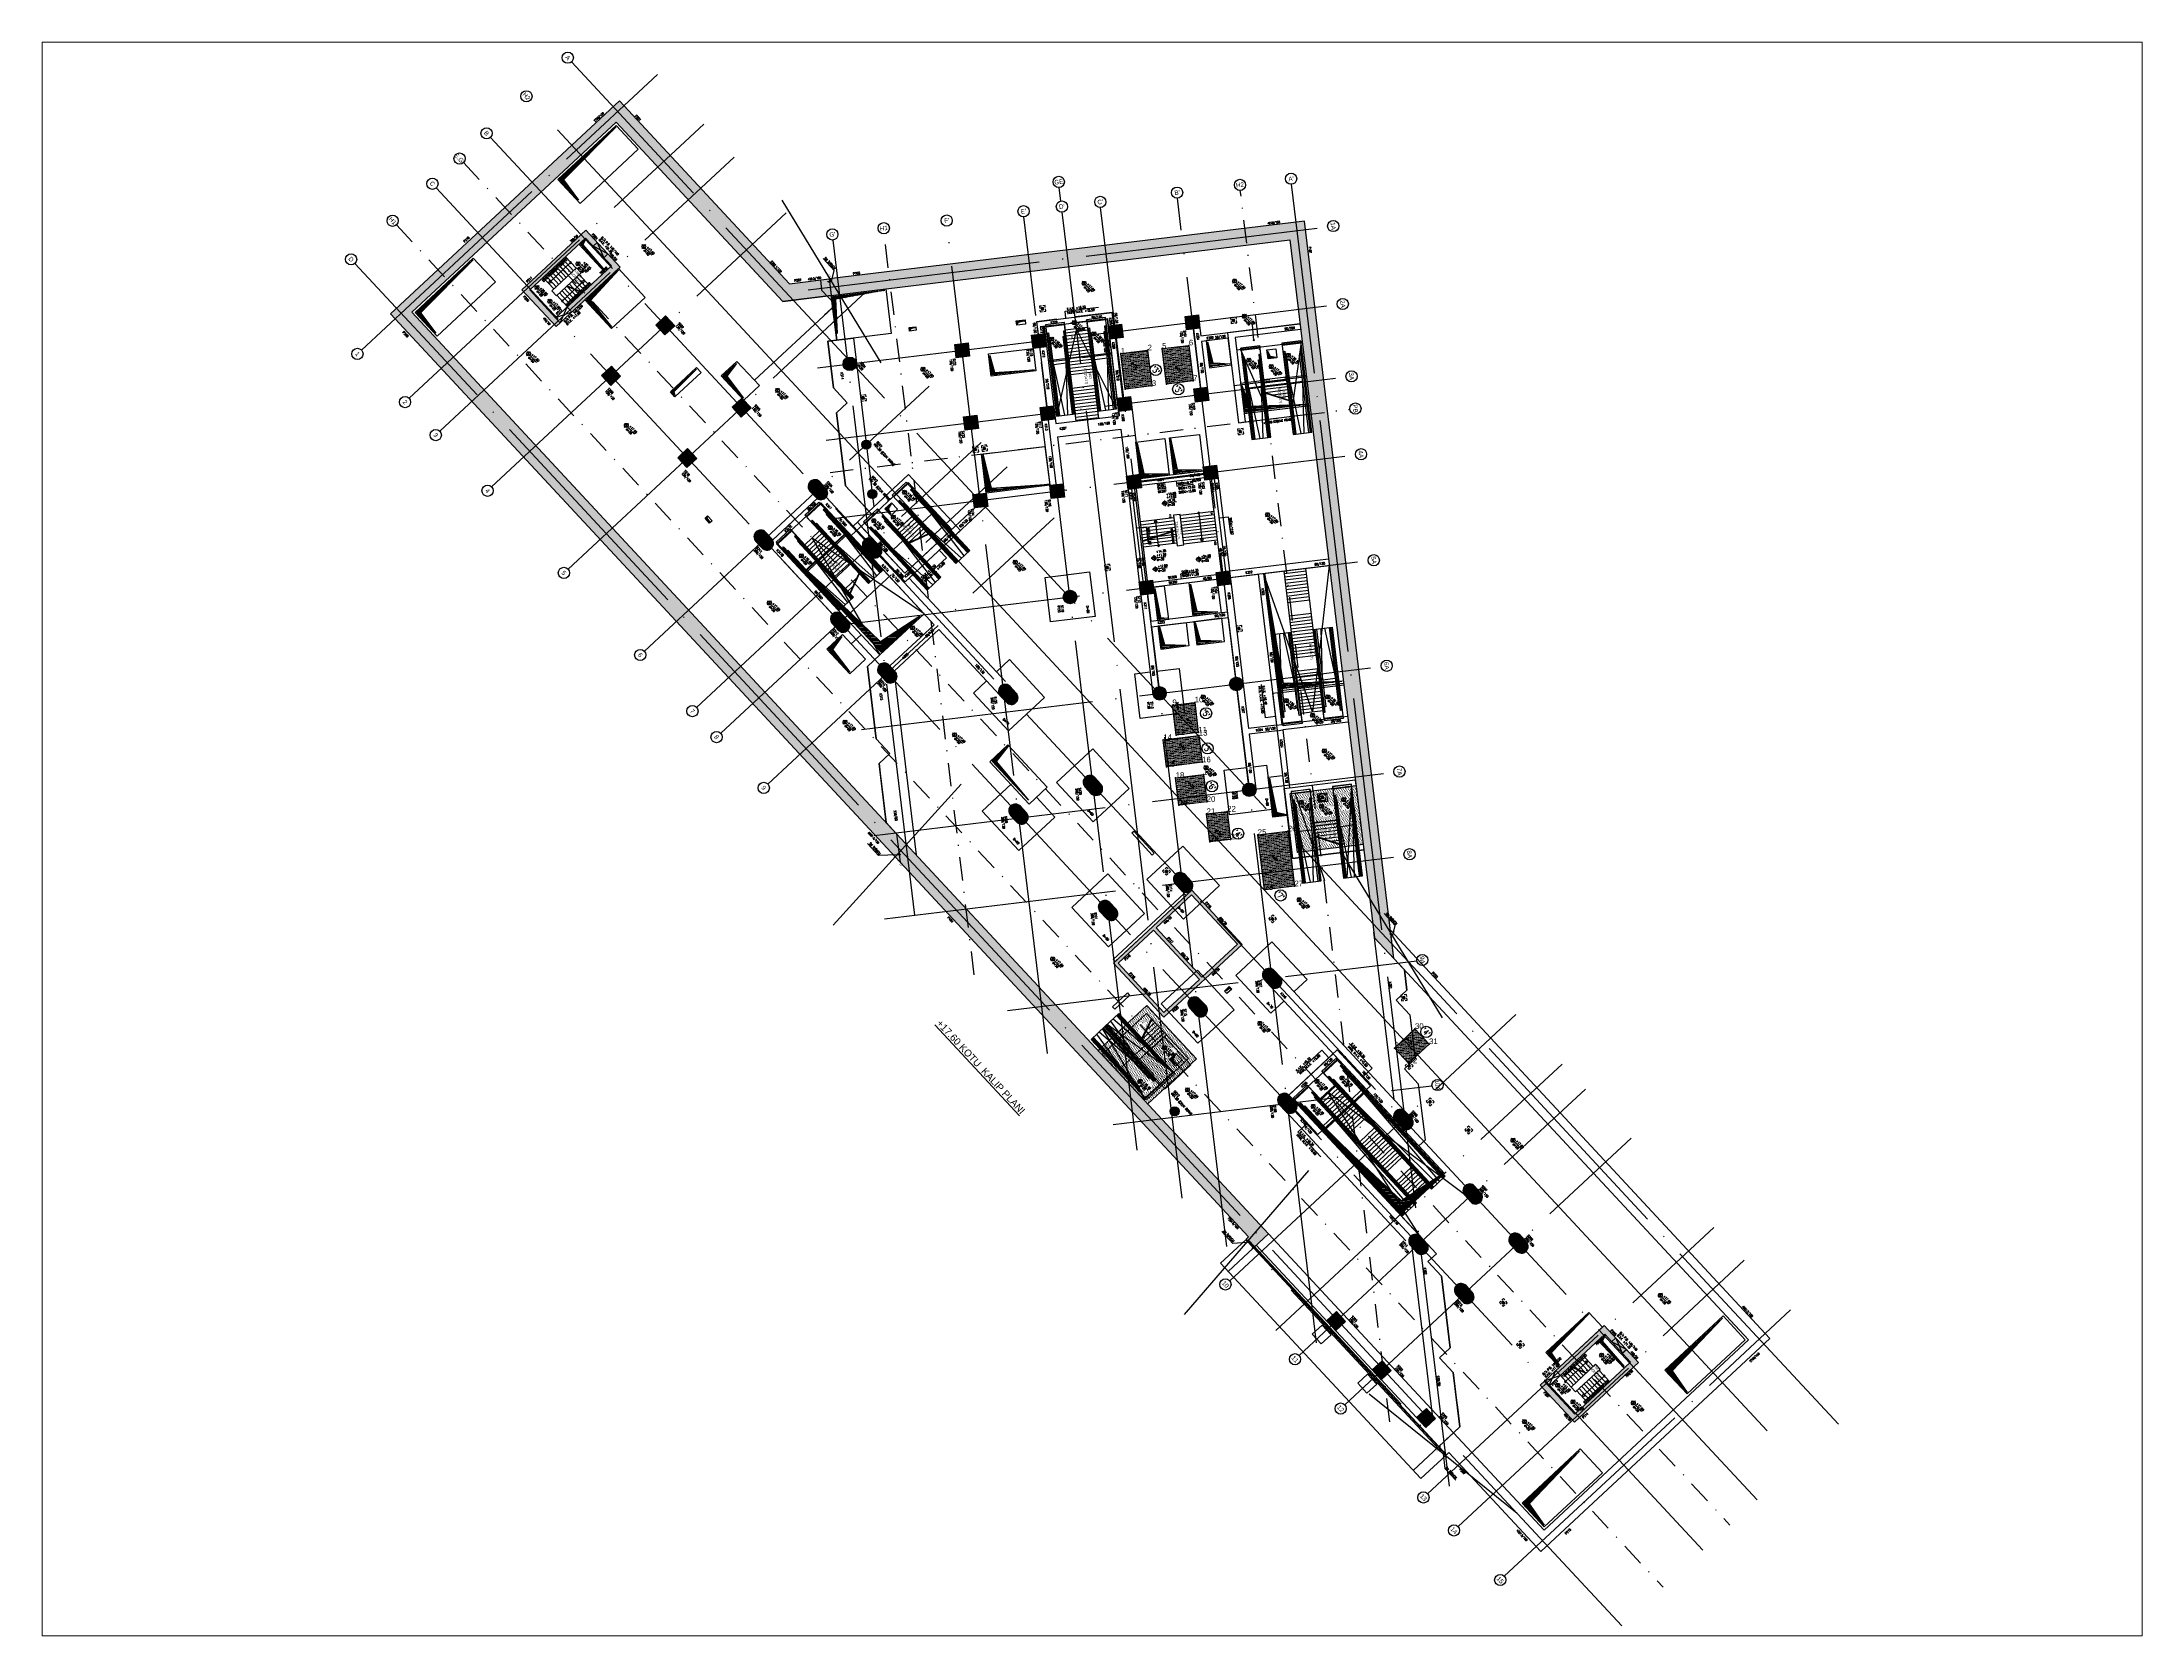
# Paper-space layout 'Layout2' of a CAD drawing. Header units: millimetres. Extents: x 26 to 231, y 20 to 176.
# The model-space entities are those that its viewports show. They can reach past a viewport. Long polylines and large blocks are cut down to what shows.
import ezdxf
from ezdxf.enums import TextEntityAlignment as Align

# ---------------------------------------------------------------- set-up
doc = ezdxf.new("R2010")
doc.units = ezdxf.units.MM
for name, pattern in [('ACAD_ISO05W100', [33, 24, -3, 0, -3, 0, -3]), ('AKS', [3, 2.5, -0.25, 0, -0.25]), ('CIZGI', [0.4, 0.25, -0.15]), ('CONTINU', [0]), ('DASHDOT2', [0.5, 0.25, -0.125, 0, -0.125]), ('Hidden', [600, 400, -200]), ('HIDDEN2', [4.7625, 3.175, -1.5875]), ('Hidden_2_', [6, 4, -2]), ('UUC-ST-KAL-I05-101-U-000$0$ACAD_ISO05W100', [33, 24, -3, 0, -3, 0, -3])]:
    doc.linetypes.add(name, pattern=pattern)
doc.layers.add('A-DETL', color=90, linetype='Continuous', lineweight=15)
doc.layers.add('A_HATCH', color=8, linetype='Continuous', lineweight=15)
for name, color, linetype in [('aks prota', 2, 'AKS'), ('bosluk prota', 2, 'Continuous'), ('bosluk tarama prota', 8, 'Continuous'), ('boşluk prota', 2, 'Continuous'), ('boşluk taraması prota', 252, 'Continuous'), ('caks prota', 4, 'Continuous'), ('görünüş prota', 4, 'Continuous'), ('iderzi_PROTA', 3, 'Continuous'), ('kiriş boyutu prota', 6, 'Continuous'), ('kiriş prota', 6, 'Continuous'), ('kolon prota', 1, 'Continuous'), ('kolon tarama prota', 252, 'Continuous'), ('lkolon prota', 4, 'Continuous'), ('lperde prota', 4, 'Continuous'), ('merdiven prota', 2, 'Continuous'), ('metraj prota', 2, 'Continuous'), ('not prota', 2, 'Continuous'), ('not yazısı prota', 6, 'Continuous'), ('not çizgisi prota', 4, 'Continuous'), ('nxyz-nno', 11, 'Continuous'), ('perde prota', 1, 'Continuous'), ('PRT-AL-TUNEL_EKSENI', 14, 'DASHDOT2'), ('PRT-MI-a_fit_drainage', 10, 'Continuous'), ('PRT-MI-ad_dim', 8, 'Continuous'), ('prt-s-taxis', 7, 'Continuous'), ('st-s_level (kot)', 6, 'Continuous'), ('st-s_levelmark (kot işareti)', 4, 'Continuous'), ('st_s_kesit işareti', 7, 'Continuous'), ('st_s_kiriş', 6, 'Continuous'), ('st_s_not çizgisi', 4, 'CIZGI'), ('st_s_su tutucu', 2, 'Continuous'), ('st_s_ölçü', 4, 'Continuous'), ('taks prota', 7, 'Continuous'), ('temel prota', 6, 'Continuous'), ('tkolon prota', 6, 'Continuous'), ('tkot prota', 6, 'Continuous'), ('tnot prota', 4, 'Continuous'), ('tperde prota', 6, 'Continuous'), ('tplan prota', 7, 'Continuous'), ('UUC-ST-KAL-I05-101-U-000$0$st_s_su tutucu', 2, 'Continuous'), ('Yapım Yöntemi$0$st_s_kesit', 7, 'Continuous'), ('ölçü prota', 4, 'Continuous')]:
    doc.layers.add(name, color=color, linetype=linetype)
doc.styles.add('AKS', font='romanstw.shx', dxfattribs={"height": 25})
doc.styles.add('Arial', font='Arial.ttf', dxfattribs={"height": 150})
doc.styles.add('OLCU', font='romanstw.shx')
doc.styles.add('PRT-MI-a_Arial', font='Arial.ttf', dxfattribs={"height": 30})
doc.styles.get("Standard").update_dxf_attribs({"font": 'Arial.ttf'})
doc.styles.add('TAKS', font='Arial Unicode.ttf')
doc.styles.add('TEXT250', font='romanstw.shx', dxfattribs={"width": 0.8, "height": 25})
doc.styles.add('text25_PROTA', font='Arial.ttf', dxfattribs={"height": 25})
doc.styles.add('TKIRIS', font='romanstw.shx')
doc.styles.add('tkolon', font='romanstw.shx')
doc.styles.add('TNOT', font='romanstw.shx', dxfattribs={"width": 0.8, "height": 250})
doc.styles.add('TSIMPLEX', font='romanstw.shx')
doc.dimstyles.new('1-50', dxfattribs={"dimtxt": 10, "dimasz": 4, "dimexe": 4, "dimexo": 8, "dimgap": 4, "dimtad": 1, "dimdec": 1, "dimrnd": 0.05, "dimzin": 9, "dimdsep": 46, "dimtxsty": 'OLCU', "dimblk1": 'OBLIQUE', "dimblk2": 'OBLIQUE', "dimsah": 1, "dimcen": 2, "dimdle": 4, "dimclrd": 4, "dimclre": 4, "dimclrt": 3, "dimadec": 1, "dimazin": 0, "dimtfac": 1, "dimtdec": 1, "dimtix": 1, "dimtmove": 2, "dimatfit": 3, "dimldrblk": 'OBLIQUE', "dimfxl": 1, "dimtvp": 1, "dimtolj": 1, "dimtzin": 1, "dimarcsym": 0})
pattern_1 = [(357.923994, (400062.51097, 4544602.38144), (0.006900903, 0.190374966), []), (357.923994, (400062.6027, 4544602.2828), (0.006900903, 0.190374966), [0.09525, -0.047625])]
pattern_2 = [(312.923994, (398997.36488, 4544993.93019), (0.170302485, 0.049990168), [0, -0.15875])]

# ---------------------------------------------------------------- blocks, each defined once
blk = doc.blocks.new('yürüyen mer 2')
at = {"color": 253}
blk.add_lwpolyline([(52651, 3429), (52651, 3599)], dxfattribs=at)
at = {"layer": 'st_s_ölçü', "color": 252, "ltscale": 0.1}
blk.add_line((53451, 3599), (53451, 3429), dxfattribs=at)
for points in [[(52651, 3599), (53472, 3599), (53472, 3429), (52651, 3429)], [(52651, 3592), (53396, 3592), (53396, 3582), (52651, 3582)], [(52651, 3572), (53349, 3572), (53349, 3582)], [(52651, 3529), (53109, 3572), (53109, 3457), (52651, 3499)], [(53349, 3599), (53349, 3592)], [(52651, 3457), (53349, 3457), (53349, 3446)], [(52651, 3437), (53396, 3437), (53396, 3446), (52651, 3446)], [(53349, 3429), (53349, 3437)]]:
    blk.add_lwpolyline(points, dxfattribs=at)
blk = doc.blocks.new('YÜRÜYEN')
at = {"color": 253}
blk.add_lwpolyline([(566, 530), (566, 360)], dxfattribs=at)
at = {"layer": 'st_s_ölçü', "color": 252, "ltscale": 0.1}
blk.add_line((-846, 360), (-846, 530), dxfattribs=at)
for points in [[(566, 360), (-867, 360), (-867, 530), (566, 530)], [(566, 522), (-792, 522), (-792, 513), (566, 513)], [(566, 367), (-792, 367), (-792, 377), (566, 377)], [(-745, 530), (-745, 522)], [(566, 502), (-745, 502), (-745, 513)], [(566, 387), (-745, 387), (-745, 377)], [(566, 430), (-504, 387), (-504, 502), (566, 460)], [(-745, 360), (-745, 367)]]:
    blk.add_lwpolyline(points, dxfattribs=at)
blk = doc.blocks.new('170 EXCALATOR')
at = {"color": 253}
blk.add_lwpolyline([(53251, 3429), (53251, 3599)], dxfattribs=at)
at = {"layer": 'st_s_ölçü', "color": 252, "ltscale": 0.1}
blk.add_line((53961, 3599), (53961, 3429), dxfattribs=at)
for points in [[(53251, 3599), (53982, 3599), (53982, 3429), (53251, 3429)], [(53251, 3592), (53906, 3592), (53906, 3582), (53251, 3582)], [(53251, 3572), (53859, 3572), (53859, 3582)], [(53251, 3529), (53619, 3572), (53619, 3452), (53251, 3499)], [(53859, 3599), (53859, 3592)], [(53251, 3457), (53859, 3457), (53859, 3446)], [(53251, 3437), (53906, 3437), (53906, 3446), (53251, 3446)], [(53859, 3429), (53859, 3437)]]:
    blk.add_lwpolyline(points, dxfattribs=at)
blk = doc.blocks.new('A$C5FA63770')
at = {"color": 253}
blk.add_lwpolyline([(-574, 269), (-574, 99)], dxfattribs=at)
at = {"layer": 'st_s_ölçü', "color": 252, "ltscale": 0.1}
blk.add_line((236, 99), (236, 269), dxfattribs=at)
for points in [[(-574, 99), (257, 99), (257, 269), (-574, 269)], [(-574, 261), (181, 261), (181, 252), (-574, 252)], [(-574, 241), (134, 241), (134, 252)], [(-574, 169), (-106, 126), (-106, 241), (-574, 199)], [(134, 269), (134, 261)], [(-574, 126), (134, 126), (134, 116)], [(-574, 106), (181, 106), (181, 116), (-574, 116)], [(134, 99), (134, 106)]]:
    blk.add_lwpolyline(points, dxfattribs=at)
blk = doc.blocks.new('Stair_Anotation')
at = {"color": 0, "style": 'PRT-MI-a_Arial'}
blk.add_attdef('M.ADI', text='', height=0.2, dxfattribs=at).set_placement((0, 0), align=Align.BOTTOM_CENTER)
blk.add_attdef('BAS.SAYI-(EN-RIHT)', text='', height=0.2, dxfattribs=at).set_placement((0, -0.08), align=Align.TOP_CENTER)
blk = doc.blocks.new('PLAN_KOT')
at = {"layer": 'st-s_levelmark (kot işareti)'}
h = blk.add_hatch(color=256, dxfattribs=at)
h.paths.add_polyline_path([(0, 18, 0.414214), (-18, 0), (0, 0)])
h.paths.add_polyline_path([(18, 0), (0, 0), (0, -18, 0.414214)])
for p, q in [((105, 0), (-25, 0)), ((0, 25), (0, -25))]:
    blk.add_line(p, q, dxfattribs=at)
blk.add_circle((0, 0), 17.5, dxfattribs=at)
at = {"layer": 'st-s_level (kot)', "color": 6, "style": 'OLCU', "width": 0.8}
for tag, p in [('KOT', (23, 10)), ('DÖŞEME_KALINLIĞI', (23, -28))]:
    blk.add_attdef(tag, p, '', height=20, dxfattribs=at)
blk = doc.blocks.new('*U57')
at = {"layer": 'metraj prota', "color": 4}
blk.add_lwpolyline([(-232, 0), (-210, 13), (-210, -13)], close=True, dxfattribs=at)
blk.add_lwpolyline([(0, 0), (-210, 0)], dxfattribs=at)
blk.add_circle((0, 0), 7.5, dxfattribs=at)
blk = doc.blocks.new('*U58')
at = {"layer": 'metraj prota', "color": 4}
blk.add_lwpolyline([(-260, 0), (-237, 13), (-237, -13)], close=True, dxfattribs=at)
blk.add_lwpolyline([(0, 0), (-237, 0)], dxfattribs=at)
blk.add_circle((0, 0), 7.5, dxfattribs=at)
blk = doc.blocks.new('_Oblique')
at = {"color": 0, "linetype": 'ByBlock', "lineweight": -2}
blk.add_line((-0.5, -0.5), (0.5, 0.5), dxfattribs=at)
blk = doc.blocks.new('*U55')
at = {"layer": 'metraj prota', "color": 4}
blk.add_lwpolyline([(-270, 0), (-247, 13), (-247, -13)], close=True, dxfattribs=at)
blk.add_lwpolyline([(0, 0), (-247, 0)], dxfattribs=at)
blk.add_circle((0, 0), 7.5, dxfattribs=at)
blk = doc.blocks.new('*U56')
at = {"layer": 'metraj prota', "color": 4}
blk.add_lwpolyline([(-274, 0), (-251, 13), (-251, -13)], close=True, dxfattribs=at)
blk.add_lwpolyline([(0, 0), (-251, 0)], dxfattribs=at)
blk.add_circle((0, 0), 7.5, dxfattribs=at)
blk = doc.blocks.new('D')
at = {"layer": 'st_s_su tutucu', "linetype": 'CONTINU', "ltscale": 0.2}
for p, q in [((-39988, 52508), (-39993, 52508)), ((-39993, 52508), (-39993, 52507)), ((-39993, 52507), (-39991, 52506)), ((-39991, 52499), (-39992, 52499)), ((-39992, 52499), (-39992, 52498)), ((-39992, 52498), (-39991, 52498)), ((-39991, 52489), (-39992, 52489)), ((-39992, 52489), (-39992, 52488)), ((-39992, 52488), (-39991, 52488)), ((-39991, 52479), (-39992, 52479)), ((-39992, 52479), (-39992, 52478)), ((-39992, 52478), (-39991, 52478)), ((-39992, 52468), (-39992, 52469)), ((-39992, 52469), (-39991, 52469)), ((-39991, 52468), (-39992, 52468)), ((-39992, 52458), (-39992, 52459)), ((-39992, 52459), (-39991, 52459)), ((-39991, 52458), (-39992, 52458)), ((-39991, 52506), (-39991, 52499)), ((-39991, 52498), (-39991, 52489)), ((-39991, 52488), (-39991, 52479)), ((-39991, 52469), (-39991, 52478)), ((-39991, 52459), (-39991, 52468)), ((-39991, 52450), (-39991, 52458)), ((-39990, 52506), (-39988, 52507)), ((-39990, 52499), (-39990, 52506)), ((-39989, 52499), (-39990, 52499)), ((-39990, 52489), (-39990, 52498)), ((-39990, 52498), (-39989, 52498)), ((-39989, 52489), (-39990, 52489)), ((-39990, 52479), (-39990, 52488)), ((-39990, 52488), (-39989, 52488)), ((-39989, 52479), (-39990, 52479)), ((-39990, 52478), (-39989, 52478)), ((-39990, 52478), (-39990, 52469)), ((-39990, 52469), (-39989, 52469)), ((-39989, 52468), (-39990, 52468)), ((-39990, 52468), (-39990, 52459)), ((-39990, 52459), (-39989, 52459)), ((-39989, 52458), (-39990, 52458)), ((-39990, 52458), (-39990, 52450)), ((-39989, 52498), (-39989, 52499)), ((-39989, 52488), (-39989, 52489)), ((-39989, 52478), (-39989, 52479)), ((-39989, 52469), (-39989, 52468)), ((-39989, 52459), (-39989, 52458)), ((-39988, 52507), (-39988, 52508)), ((-39993, 52449), (-39991, 52450)), ((-39993, 52448), (-39993, 52449)), ((-39988, 52448), (-39993, 52448)), ((-39990, 52450), (-39988, 52449)), ((-39988, 52449), (-39988, 52448))]:
    blk.add_line(p, q, dxfattribs=at)
blk = doc.blocks.new('YER SUZGECI_20x20')
at = {"color": 2}
blk.add_lwpolyline([(-20, 0), (0, 0), (0, 20), (-20, 20)], close=True, dxfattribs=at)
for points in [[(0, 20), (-20, 0)], [(-20, 20), (0, 0)]]:
    blk.add_lwpolyline(points, dxfattribs=at)
blk.add_circle((-10, 10), 7, dxfattribs=at)

msp = doc.modelspace()

# ---------------------------------------------------------------- hatches: boundary and pattern name
at = {"layer": 'A_HATCH'}
h = msp.add_hatch(dxfattribs=at)
h.set_pattern_fill('ANSI33', color=2, scale=0.03, angle=-47.076)
h.set_pattern_definition(pattern_1)
h.paths.add_polyline_path([(400466.82, 4544088.81), (400467.2, 4544085.64), (400464.82, 4544085.35), (400464.43, 4544088.52)])
h = msp.add_hatch(dxfattribs=at)
h.set_pattern_fill('ANSI33', color=2, scale=0.03, angle=-47.076)
h.set_pattern_definition(pattern_1)
h.paths.add_polyline_path([(400463.14, 4544088.37), (400463.52, 4544085.19), (400461.14, 4544084.9), (400460.75, 4544088.08)])
h = msp.add_hatch(dxfattribs=at)
h.set_pattern_fill('ANSI33', color=2, scale=0.03, angle=-47.076)
h.set_pattern_definition(pattern_1)
h.paths.add_polyline_path([(400467.34, 4544056.97), (400467.66, 4544054.29), (400465.68, 4544054.05), (400465.35, 4544056.73)])
h = msp.add_hatch(dxfattribs=at)
h.set_pattern_fill('ANSI33', color=2, scale=0.03, angle=-47.076)
h.set_pattern_definition(pattern_1)
h.paths.add_polyline_path([(400467.71, 4544054.01), (400468, 4544051.63), (400464.82, 4544051.24), (400464.53, 4544053.62)])
h = msp.add_hatch(dxfattribs=at)
h.set_pattern_fill('ANSI33', color=2, scale=0.03, angle=-47.076)
h.set_pattern_definition(pattern_1)
h.paths.add_polyline_path([(400468.12, 4544050.53), (400468.41, 4544048.1), (400465.93, 4544047.8), (400465.64, 4544050.23)])
h = msp.add_hatch(dxfattribs=at)
h.set_pattern_fill('ANSI33', color=2, scale=0.03, angle=-47.076)
h.set_pattern_definition(pattern_1)
h.paths.add_polyline_path([(400470.24, 4544047.24), (400470.54, 4544044.76), (400468.7, 4544044.54), (400468.4, 4544047.02)])
h = msp.add_hatch(dxfattribs=at)
h.set_pattern_fill('ANSI33', color=2, scale=0.03, angle=-47.076)
h.set_pattern_definition(pattern_1)
h.paths.add_polyline_path([(400475.64, 4544045.48), (400476.24, 4544040.58), (400473.56, 4544040.25), (400472.96, 4544045.16)])
h = msp.add_hatch(dxfattribs=at)
h.set_pattern_fill('ANSI33', color=2, scale=0.03, angle=-47.076)
h.set_pattern_definition(pattern_1)
h.paths.add_polyline_path([(400486.99, 4544027.86), (400488.25, 4544026.5), (400486.42, 4544024.8), (400485.16, 4544026.15)])
at = {"layer": 'bosluk tarama prota'}
h = msp.add_hatch(dxfattribs=at)
h.set_pattern_fill('ANSI31', color=256, scale=0.5, angle=211.924)
h.set_pattern_definition([(51.924, (400504.08677, 4544094.55324), (-0.04919958, 0.03854414), [])])
h.paths.add_polyline_path([(400473.93, 4544087.69), (400473.85, 4544088.32), (400474.06, 4544087.85), (400474.55, 4544087.77)])
h = msp.add_hatch(dxfattribs=at)
h.set_pattern_fill('ANSI31', color=256, scale=0.5, angle=158.0417)
h.set_pattern_definition([(358.04168, (400447.07823, 4544053.094694), (0.00213577, 0.0624635), [])])
h.paths.add_polyline_path([(400423.75, 4544073.42), (400423.89, 4544073.55), (400423.82, 4544073.41), (400424.06, 4544073.08)])
h = msp.add_hatch(dxfattribs=at)
h.set_pattern_fill('ANSI31', color=256, scale=0.5, angle=158.0417)
h.set_pattern_definition([(358.04168, (400463.12952, 4544053.92426), (0.00213577, 0.0624635), [])])
h.paths.add_polyline_path([(400439.8, 4544074.25), (400440.26, 4544074.68), (400440.01, 4544074.24), (400440.23, 4544073.79)])
h = msp.add_hatch(dxfattribs=at)
h.set_pattern_fill('ANSI31', color=256, scale=0.5, angle=211.924)
h.set_pattern_definition([(51.924, (400508.59094, 4544054.97449), (-0.04919958, 0.03854414), [])])
h.paths.add_polyline_path([(400478.43, 4544048.11), (400478.36, 4544048.74), (400478.56, 4544048.28), (400479.06, 4544048.19)])
h = msp.add_hatch(dxfattribs=at)
h.set_pattern_fill('ANSI31', color=256, scale=0.5, angle=68.0417)
h.set_pattern_definition([(268.04168, (400450.12306, 4544008.21522), (0.0624635, -0.00213577), [])])
h.paths.add_polyline_path([(400470.45, 4544031.54), (400470.58, 4544031.4), (400470.44, 4544031.47), (400470.11, 4544031.23)])
h = msp.add_hatch(dxfattribs=at)
h.set_pattern_fill('ANSI31', color=256, scale=0.5, angle=158.0417)
h.set_pattern_definition([(358.04168, (400488.491166, 4544004.814794), (0.00213577, 0.0624635), [])])
h.paths.add_polyline_path([(400465.16, 4544025.14), (400465.63, 4544025.57), (400465.37, 4544025.13), (400465.59, 4544024.68)])
at = {"layer": 'boşluk taraması prota', "ltscale": 2}
h = msp.add_hatch(dxfattribs=at)
h.set_pattern_fill('ANSI31', color=256, scale=0.03, angle=-47.076, style=0)
h.set_pattern_definition([(357.923994, (399631.27246, 4544337.70309), (0.003450452, 0.095187483), [])])
h.paths.add_polyline_path([(400415.73, 4544108.29), (400411.03, 4544103.56), (400412.38, 4544101.76), (400410.68, 4544103.59)])
h = msp.add_hatch(dxfattribs=at)
h.set_pattern_fill('ANSI31', color=256, scale=0.03, angle=-47.076, style=0)
h.set_pattern_definition([(357.923994, (399633.15085, 4544331.93906), (0.003450452, 0.095187483), [])])
h.paths.add_polyline_path([(400412.99, 4544098.24), (400412.77, 4544097.78), (400414.72, 4544095.5), (400412.55, 4544097.83)])
h = msp.add_hatch(dxfattribs=at)
h.set_pattern_fill('ANSI31', color=256, scale=0.03, angle=-47.076, style=0)
h.set_pattern_definition([(357.923994, (399618.53117, 4544325.85322), (0.003450452, 0.095187483), [])])
h.paths.add_polyline_path([(400402.99, 4544096.44), (400398.29, 4544091.71), (400399.64, 4544089.91), (400397.93, 4544091.74)])
h = msp.add_hatch(dxfattribs=at)
h.set_pattern_fill('ANSI31', color=256, scale=0.03, angle=-47.076, style=0)
h.set_pattern_definition([(357.923994, (399633.67819, 4544326.96695), (0.003450452, 0.095187483), [])])
h.paths.add_polyline_path([(400415.94, 4544095.51), (400413.44, 4544092.82), (400415.32, 4544090.45), (400413.08, 4544092.86)])
h = msp.add_hatch(dxfattribs=at)
h.set_pattern_fill('ANSI31', color=256, scale=0.03, angle=-83.076, style=0)
h.set_pattern_definition([(321.923994, (399942.09263, 4544740.68775), (0.058741273, 0.074980167), [])])
h.paths.add_polyline_path([(400439.69, 4544093.73), (400435.3, 4544092.93), (400435.44, 4544089.86), (400435.04, 4544093.17)])
h = msp.add_hatch(dxfattribs=at)
h.set_pattern_fill('ANSI31', color=256, scale=0.03, angle=-47.076, style=0)
h.set_pattern_definition([(321.924, (400440.26455, 4544098.00835), (0.0587413, 0.0749802), [])])
h.paths.add_polyline_path([(400442.42, 4544090.41), (400442.02, 4544090.29), (400441.95, 4544090.15), (400441.93, 4544090.35)])
h = msp.add_hatch(dxfattribs=at)
h.set_pattern_fill('ANSI31', color=256, scale=0.03, angle=-47.076, style=0)
h.set_pattern_definition([(321.924, (400449.81608, 4544098.57485), (0.0587413, 0.0749802), [])])
h.paths.add_polyline_path([(400452.16, 4544091), (400451.58, 4544090.85), (400451.51, 4544090.67), (400451.48, 4544090.91)])
h = msp.add_hatch(dxfattribs=at)
h.set_pattern_fill('ANSI31', color=256, scale=0.03, angle=-47.076, style=0)
h.set_pattern_definition([(357.923994, (399684.24689, 4544272.09097), (0.003450452, 0.095187483), [])])
h.paths.add_polyline_path([(400468.96, 4544087.26), (400470.52, 4544087.15), (400468.73, 4544086.93), (400468.47, 4544089.12)])
h = msp.add_hatch(dxfattribs=at)
h.set_pattern_fill('ANSI31', color=256, scale=0.03, angle=-47.076, style=0)
h.set_pattern_definition([(357.923994, (399201.673155, 4544774.25286), (0.0034504516, 0.095187483), [])])
h.paths.add_polyline_path([(400422.91, 4544086.7), (400420.87, 4544084.67), (400420.98, 4544084.36), (400420.71, 4544084.65)])
h = msp.add_hatch(dxfattribs=at)
h.set_pattern_fill('ANSI31', color=256, scale=0.03, angle=-47.076, style=0)
h.set_pattern_definition([(357.923994, (399645.85051, 4544320.19295), (0.003450452, 0.095187483), [])])
h.paths.add_polyline_path([(400426.46, 4544087.2), (400425.61, 4544086.05), (400427.1, 4544084.1), (400425.25, 4544086.08)])
h = msp.add_hatch(dxfattribs=at)
h.set_pattern_fill('ANSI31', color=256, scale=0.03, angle=-47.076, style=0)
h.set_pattern_definition([(357.923994, (399678.14428, 4544261.64228), (0.003450452, 0.095187483), [])])
h.paths.add_polyline_path([(400449.07, 4544087.92), (400449.47, 4544086.38), (400453.06, 4544086.62), (400449.28, 4544086.17)])
h = msp.add_hatch(dxfattribs=at)
h.set_pattern_fill('ANSI31', color=256, scale=0.03, angle=-47.076, style=0)
h.set_pattern_definition([(357.923994, (399687.36024, 4544268.005635), (0.003450452, 0.095187483), [])])
h.paths.add_polyline_path([(400472.24, 4544083.4), (400477.5, 4544083.56), (400471.85, 4544082.85), (400471.55, 4544085.23)])
h = msp.add_hatch(dxfattribs=at)
h.set_pattern_fill('ANSI31', color=256, scale=0.03, angle=-47.076, style=0)
h.set_pattern_definition([(357.923994, (399678.3672, 4544262.16807), (0.003450452, 0.095187483), [])])
h.paths.add_polyline_path([(400449.19, 4544076.08), (400454.39, 4544076.43), (400448.84, 4544075.75), (400448.43, 4544079.13)])
h = msp.add_hatch(dxfattribs=at)
h.set_pattern_fill('ANSI31', color=256, scale=0.03, angle=-47.076, style=0)
h.set_pattern_definition([(357.923994, (399678.09421, 4544262.20165), (0.003450452, 0.095187483), [])])
h.paths.add_polyline_path([(400462.81, 4544077.37), (400464.96, 4544077.34), (400462.58, 4544077.04), (400462.21, 4544080.1)])
h = msp.add_hatch(dxfattribs=at)
h.set_pattern_fill('ANSI31', color=256, scale=0.03, angle=-47.076, style=0)
h.set_pattern_definition([(357.923994, (399681.0693, 4544262.56294), (0.003450452, 0.095187483), [])])
h.paths.add_polyline_path([(400465.78, 4544077.74), (400467.94, 4544077.7), (400465.55, 4544077.41), (400465.18, 4544080.49)])
h = msp.add_hatch(dxfattribs=at)
h.set_pattern_fill('ANSI31', color=256, scale=0.03, angle=-47.076, style=0)
h.set_pattern_definition([(357.923994, (399651.80116, 4544304.3337), (0.003450452, 0.095187483), [])])
h.paths.add_polyline_path([(400442.82, 4544064.66), (400439.31, 4544062.38), (400431.53, 4544069.88), (400439.37, 4544061.45)])
h = msp.add_hatch(dxfattribs=at)
h.set_pattern_fill('ANSI31', color=256, scale=0.03, angle=-47.076, style=0)
h.set_pattern_definition([(357.923994, (399690.36137, 4544243.29241), (0.003450452, 0.095187483), [])])
h.paths.add_polyline_path([(400475.24, 4544058.69), (400480.5, 4544058.85), (400474.85, 4544058.14), (400473.58, 4544068.48)])
h = msp.add_hatch(dxfattribs=at)
h.set_pattern_fill('ANSI31', color=256, scale=0.03, angle=-47.076, style=0)
h.set_pattern_definition([(357.923994, (399679.63065, 4544249.54963), (0.003450452, 0.095187483), [])])
h.paths.add_polyline_path([(400464.28, 4544064.55), (400464.91, 4544064.49), (400464.12, 4544064.39), (400463.78, 4544067.13)])
h = msp.add_hatch(dxfattribs=at)
h.set_pattern_fill('ANSI31', color=256, scale=0.03, angle=-47.076, style=0)
h.set_pattern_definition([(357.923994, (399682.80731, 4544249.9354), (0.003450452, 0.095187483), [])])
h.paths.add_polyline_path([(400467.52, 4544065.11), (400469.67, 4544065.07), (400467.29, 4544064.78), (400466.96, 4544067.5)])
h = msp.add_hatch(dxfattribs=at)
h.set_pattern_fill('ANSI31', color=256, scale=0.03, angle=-47.076, style=0)
h.set_pattern_definition([(357.923994, (399655.26253, 4544295.82973), (0.003450452, 0.095187483), [])])
h.paths.add_polyline_path([(400435.87, 4544062.84), (400435.02, 4544061.69), (400436.57, 4544059.67), (400434.67, 4544061.72)])
h = msp.add_hatch(dxfattribs=at)
h.set_pattern_fill('ANSI31', color=256, scale=0.03, angle=-47.076, style=0)
h.set_pattern_definition([(357.923994, (399679.94364, 4544246.9723), (0.003450452, 0.095187483), [])])
h.paths.add_polyline_path([(400464.66, 4544062.14), (400466.81, 4544062.11), (400464.43, 4544061.81), (400464.2, 4544063.7)])
h = msp.add_hatch(dxfattribs=at)
h.set_pattern_fill('ANSI31', color=256, scale=0.03, angle=-47.076, style=0)
h.set_pattern_definition([(357.923994, (399683.1203, 4544247.35807), (0.003450452, 0.095187483), [])])
h.paths.add_polyline_path([(400467.83, 4544062.53), (400469.99, 4544062.49), (400467.61, 4544062.2), (400467.38, 4544064.09)])
h = msp.add_hatch(dxfattribs=at)
h.set_pattern_fill('ANSI31', color=256, scale=0.03, angle=-47.076, style=0)
h.set_pattern_definition([(357.923994, (399669.87312, 4544285.846705), (0.003450452, 0.095187483), [])])
h.paths.add_polyline_path([(400450.71, 4544053.07), (400449.63, 4544051.7), (400452.51, 4544048.26), (400449.28, 4544051.74)])
h = msp.add_hatch(dxfattribs=at)
h.set_pattern_fill('ANSI31', color=256, scale=0.03, angle=-47.076, style=0)
h.set_pattern_definition([(357.923994, (399689.92173, 4544231.9993), (0.003450452, 0.095187483), [])])
h.paths.add_polyline_path([(400474.63, 4544047.17), (400475.5, 4544046.98), (400474.41, 4544046.84), (400474, 4544050.2)])
h = msp.add_hatch(dxfattribs=at)
h.set_pattern_fill('ANSI31', color=256, scale=0.03, angle=-47.076, style=0)
h.set_pattern_definition([(357.923994, (399698.27332, 4544254.46579), (0.003450452, 0.095187483), [])])
h.paths.add_polyline_path([(400489.3, 4544014.8), (400485.78, 4544012.51), (400479.08, 4544018.84), (400485.84, 4544011.58)])
h = msp.add_hatch(dxfattribs=at)
h.set_pattern_fill('ANSI31', color=256, scale=0.03, angle=-47.076, style=0)
h.set_pattern_definition([(357.923994, (399719.3947, 4544233.1138), (0.003450452, 0.095187483), [])])
h.paths.add_polyline_path([(400502.5, 4544002.44), (400499.15, 4543998.97), (400499.89, 4543997.83), (400498.8, 4543999)])
h = msp.add_hatch(dxfattribs=at)
h.set_pattern_fill('ANSI31', color=256, scale=0.03, angle=-47.076, style=0)
h.set_pattern_definition([(357.923994, (399724.06989, 4544234.18065), (0.003450452, 0.095187483), [])])
h.paths.add_polyline_path([(400503.96, 4544000.52), (400503.69, 4544000.02), (400505.64, 4543997.74), (400503.47, 4544000.07)])
h = msp.add_hatch(dxfattribs=at)
h.set_pattern_fill('ANSI31', color=256, scale=0.03, angle=-47.076, style=0)
h.set_pattern_definition([(357.923994, (399730.02141, 4544231.52578), (0.003450452, 0.095187483), [])])
h.paths.add_polyline_path([(400514.41, 4544002.05), (400509.92, 4543997.35), (400511.26, 4543995.44), (400509.42, 4543997.41)])
h = msp.add_hatch(dxfattribs=at)
h.set_pattern_fill('ANSI31', color=256, scale=0.03, angle=-47.076, style=0)
h.set_pattern_definition([(357.923994, (399717.27945, 4544219.676745), (0.003450452, 0.095187483), [])])
h.paths.add_polyline_path([(400501.67, 4543990.21), (400497.18, 4543985.51), (400498.52, 4543983.59), (400496.68, 4543985.57)])
at = {"layer": 'kolon tarama prota'}
h = msp.add_hatch(color=256, dxfattribs=at)
h.dxf.hatch_style = 1
h.paths.add_polyline_path([(400440.75, 4544045.26), (400441.06, 4544042.73), (400395.59, 4544091.61), (400416.02, 4544110.62), (400431.19, 4544094.31), (400434.74, 4544094.74), (400434.92, 4544093.25), (400430.61, 4544092.73), (400415.74, 4544108.72), (400397.51, 4544091.76)])
h = msp.add_hatch(color=256, dxfattribs=at)
h.dxf.hatch_style = 1
h.paths.add_polyline_path([(400485.12, 4544034.12), (400477.13, 4544099.89), (400434.74, 4544094.74), (400434.92, 4544093.25), (400475.82, 4544098.22), (400483.38, 4544035.99)])
h = msp.add_hatch(color=256, dxfattribs=at)
h.dxf.hatch_style = 1
h.paths.add_polyline_path([(400416.09, 4544095.79), (400413.02, 4544099.08), (400407.31, 4544093.77), (400410.38, 4544090.48), (400410.74, 4544090.82), (400408.02, 4544093.75), (400413, 4544098.38), (400415.31, 4544095.89), (400411.36, 4544092.21), (400411.77, 4544091.77)])
h = msp.add_hatch(color=256, dxfattribs=at)
h.dxf.hatch_style = 1
h.paths.add_polyline_path([(400420.14, 4544091.43), (400420.96, 4544090.55), (400420.08, 4544089.74), (400419.26, 4544090.62)])
h = msp.add_hatch(color=256, dxfattribs=at)
h.dxf.hatch_style = 1
h.paths.add_polyline_path([(400460.82, 4544090.71), (400460.96, 4544089.52), (400459.77, 4544089.37), (400459.63, 4544090.56)])
h = msp.add_hatch(color=256, dxfattribs=at)
h.dxf.hatch_style = 1
h.paths.add_polyline_path([(400467.67, 4544091.54), (400467.81, 4544090.35), (400466.62, 4544090.2), (400466.48, 4544091.39)])
h = msp.add_hatch(color=256, dxfattribs=at)
h.dxf.hatch_style = 1
h.paths.add_polyline_path([(400447.12, 4544089.04), (400447.26, 4544087.85), (400446.07, 4544087.71), (400445.93, 4544088.9)])
h = msp.add_hatch(color=256, dxfattribs=at)
h.dxf.hatch_style = 1
h.paths.add_polyline_path([(400453.97, 4544089.88), (400454.11, 4544088.68), (400452.92, 4544088.54), (400452.78, 4544089.73)])
h = msp.add_hatch(color=256, dxfattribs=at)
h.dxf.hatch_style = 1
h.paths.add_polyline_path([(400415.31, 4544086.94), (400416.12, 4544086.06), (400415.25, 4544085.24), (400414.43, 4544086.12)])
h = msp.add_hatch(color=256, dxfattribs=at)
h.dxf.hatch_style = 1
edge = h.paths.add_edge_path()
edge.add_arc((400436.57, 4544087.16), 0.6, -47.076, 312.924)
h = msp.add_hatch(color=256, dxfattribs=at)
h.dxf.hatch_style = 1
h.paths.add_polyline_path([(400468.45, 4544085.09), (400468.6, 4544083.89), (400467.41, 4544083.75), (400467.26, 4544084.94)])
h = msp.add_hatch(color=256, dxfattribs=at)
h.dxf.hatch_style = 1
h.paths.add_polyline_path([(400426.95, 4544084.11), (400427.77, 4544083.23), (400426.89, 4544082.41), (400426.07, 4544083.29)])
h = msp.add_hatch(color=256, dxfattribs=at)
h.dxf.hatch_style = 1
h.paths.add_polyline_path([(400454.75, 4544083.42), (400454.9, 4544082.23), (400453.71, 4544082.09), (400453.56, 4544083.28)])
h = msp.add_hatch(color=256, dxfattribs=at)
h.dxf.hatch_style = 1
h.paths.add_polyline_path([(400461.6, 4544084.25), (400461.75, 4544083.06), (400460.56, 4544082.92), (400460.41, 4544084.11)])
h = msp.add_hatch(color=256, dxfattribs=at)
h.dxf.hatch_style = 1
h.paths.add_polyline_path([(400447.9, 4544082.59), (400448.05, 4544081.4), (400446.86, 4544081.25), (400446.71, 4544082.45)])
h = msp.add_hatch(color=256, dxfattribs=at)
h.dxf.hatch_style = 1
h.paths.add_polyline_path([(400422.11, 4544079.61), (400422.93, 4544078.73), (400422.05, 4544077.92), (400421.24, 4544078.79)])
h = msp.add_hatch(color=256, dxfattribs=at)
h.dxf.hatch_style = 1
edge = h.paths.add_edge_path()
edge.add_arc((400438.05, 4544079.96), 0.406, 0, 360)
h = msp.add_hatch(color=256, dxfattribs=at)
h.dxf.hatch_style = 1
h.paths.add_polyline_path([(400462.45, 4544077.31), (400462.59, 4544076.11), (400461.4, 4544075.97), (400461.26, 4544077.16)])
h = msp.add_hatch(color=256, dxfattribs=at)
h.dxf.hatch_style = 1
h.paths.add_polyline_path([(400469.3, 4544078.14), (400469.44, 4544076.95), (400468.25, 4544076.8), (400468.11, 4544077.99)])
h = msp.add_hatch(color=256, dxfattribs=at)
h.dxf.hatch_style = 1
edge = h.paths.add_edge_path()
edge.add_arc((400433.46, 4544076.23), 0.6, 42.924, 222.924)
edge.add_line((400433.02, 4544075.82), (400433.56, 4544075.24))
edge.add_arc((400434, 4544075.65), 0.6, 222.924, 402.924)
edge.add_line((400434.44, 4544076.06), (400433.9, 4544076.64))
h = msp.add_hatch(color=256, dxfattribs=at)
h.dxf.hatch_style = 1
edge = h.paths.add_edge_path()
edge.add_arc((400433.73, 4544075.94), 0.6, -47.076, 312.924)
h = msp.add_hatch(color=256, dxfattribs=at)
h.dxf.hatch_style = 1
edge = h.paths.add_edge_path()
edge.add_arc((400438.58, 4544075.56), 0.406, 0, 360)
h = msp.add_hatch(color=256, dxfattribs=at)
h.dxf.hatch_style = 1
h.paths.add_polyline_path([(400448.75, 4544075.64), (400448.89, 4544074.45), (400447.7, 4544074.31), (400447.56, 4544075.5)])
h = msp.add_hatch(color=256, dxfattribs=at)
h.dxf.hatch_style = 1
h.paths.add_polyline_path([(400455.6, 4544076.47), (400455.74, 4544075.28), (400454.55, 4544075.14), (400454.41, 4544076.33)])
h = msp.add_hatch(color=256, dxfattribs=at)
h.dxf.hatch_style = 1
edge = h.paths.add_edge_path()
edge.add_arc((400428.63, 4544071.74), 0.6, 42.924, 222.924)
edge.add_line((400428.19, 4544071.33), (400428.73, 4544070.74))
edge.add_arc((400429.17, 4544071.15), 0.6, 222.924, 402.924)
edge.add_line((400429.61, 4544071.56), (400429.06, 4544072.15))
h = msp.add_hatch(color=256, dxfattribs=at)
h.dxf.hatch_style = 1
edge = h.paths.add_edge_path()
edge.add_arc((400438.29, 4544071.04), 0.6, 42.924, 222.924)
edge.add_line((400437.85, 4544070.63), (400438.4, 4544070.04))
edge.add_arc((400438.84, 4544070.45), 0.6, 222.924, 402.924)
edge.add_line((400439.27, 4544070.86), (400438.73, 4544071.44))
h = msp.add_hatch(color=256, dxfattribs=at)
h.dxf.hatch_style = 1
h.paths.add_polyline_path([(400463.59, 4544067.87), (400463.74, 4544066.68), (400462.55, 4544066.54), (400462.4, 4544067.73)])
h = msp.add_hatch(color=256, dxfattribs=at)
h.dxf.hatch_style = 1
h.paths.add_polyline_path([(400470.44, 4544068.71), (400470.59, 4544067.52), (400469.4, 4544067.37), (400469.25, 4544068.56)])
h = msp.add_hatch(color=256, dxfattribs=at)
h.dxf.hatch_style = 1
edge = h.paths.add_edge_path()
edge.add_arc((400456.22, 4544066.37), 0.6, -47.076, 312.924)
h = msp.add_hatch(color=256, dxfattribs=at)
h.dxf.hatch_style = 1
edge = h.paths.add_edge_path()
edge.add_arc((400435.44, 4544064.42), 0.6, 42.924, 222.924)
edge.add_line((400435, 4544064.01), (400435.54, 4544063.42))
edge.add_arc((400435.98, 4544063.83), 0.6, 222.924, 402.924)
edge.add_line((400436.42, 4544064.24), (400435.87, 4544064.82))
h = msp.add_hatch(color=256, dxfattribs=at)
h.dxf.hatch_style = 1
edge = h.paths.add_edge_path()
edge.add_arc((400439.65, 4544059.89), 0.6, 42.924, 222.924)
edge.add_line((400439.21, 4544059.48), (400439.75, 4544058.89))
edge.add_arc((400440.19, 4544059.3), 0.6, 222.924, 402.924)
edge.add_line((400440.63, 4544059.71), (400440.08, 4544060.3))
h = msp.add_hatch(color=256, dxfattribs=at)
h.dxf.hatch_style = 1
edge = h.paths.add_edge_path()
edge.add_arc((400450.44, 4544057.98), 0.6, 42.924, 222.924)
edge.add_line((400450, 4544057.57), (400450.54, 4544056.98))
edge.add_arc((400450.98, 4544057.39), 0.6, 222.924, 402.924)
edge.add_line((400451.42, 4544057.8), (400450.88, 4544058.39))
h = msp.add_hatch(color=256, dxfattribs=at)
h.dxf.hatch_style = 1
edge = h.paths.add_edge_path()
edge.add_arc((400471.06, 4544058.61), 0.6, -47.076, 312.924)
h = msp.add_hatch(color=256, dxfattribs=at)
h.dxf.hatch_style = 1
edge = h.paths.add_edge_path()
edge.add_arc((400464.21, 4544057.78), 0.6, -47.076, 312.924)
h = msp.add_hatch(color=256, dxfattribs=at)
h.dxf.hatch_style = 1
edge = h.paths.add_edge_path()
edge.add_arc((400457.99, 4544049.86), 0.6, 42.924, 222.924)
edge.add_line((400457.55, 4544049.45), (400458.09, 4544048.86))
edge.add_arc((400458.53, 4544049.27), 0.6, 222.924, 402.924)
edge.add_line((400458.97, 4544049.68), (400458.43, 4544050.27))
h = msp.add_hatch(color=256, dxfattribs=at)
h.dxf.hatch_style = 1
edge = h.paths.add_edge_path()
edge.add_arc((400472.21, 4544049.18), 0.6, -47.076, 312.924)
h = msp.add_hatch(dxfattribs=at)
h.set_pattern_fill('DOTS', color=2, scale=0.1, angle=-47.076)
h.set_pattern_definition(pattern_2)
h.paths.add_polyline_path([(400481.73, 4544049.57), (400482.37, 4544044.31), (400476.51, 4544043.6), (400475.87, 4544048.86)])
h = msp.add_hatch(color=256, dxfattribs=at)
h.dxf.hatch_style = 1
edge = h.paths.add_edge_path()
edge.add_arc((400451.35, 4544047.31), 0.6, 42.924, 222.924)
edge.add_line((400450.91, 4544046.9), (400451.45, 4544046.31))
edge.add_arc((400451.89, 4544046.72), 0.6, 222.924, 402.924)
edge.add_line((400452.33, 4544047.13), (400451.79, 4544047.71))
h = msp.add_hatch(color=256, dxfattribs=at)
h.dxf.hatch_style = 1
h.paths.add_polyline_path([(400472.15, 4544009.3), (400471.93, 4544009.1), (400472.61, 4544008.36), (400473.93, 4544009.59), (400440.75, 4544045.26), (400441.06, 4544042.73)])
h = msp.add_hatch(color=256, dxfattribs=at)
h.dxf.hatch_style = 1
edge = h.paths.add_edge_path()
edge.add_arc((400466.04, 4544041.2), 0.6, 42.924, 222.924)
edge.add_line((400465.6, 4544040.79), (400466.15, 4544040.2))
edge.add_arc((400466.59, 4544040.61), 0.6, 222.924, 402.924)
edge.add_line((400467.02, 4544041.02), (400466.48, 4544041.61))
h = msp.add_hatch(color=256, dxfattribs=at)
h.dxf.hatch_style = 1
h.paths.add_polyline_path([(400471.58, 4544035.39), (400467.08, 4544040.23), (400460.09, 4544033.72), (400464.58, 4544028.89)])
h.paths.add_polyline_path([(400463.9, 4544036.86), (400467.07, 4544039.8), (400471.15, 4544035.41), (400467.99, 4544032.46)], flags=16)
h.paths.add_polyline_path([(400467.77, 4544032.26), (400464.6, 4544029.31), (400460.51, 4544033.71), (400463.68, 4544036.65)], flags=16)
h = msp.add_hatch(color=256, dxfattribs=at)
h.dxf.hatch_style = 1
edge = h.paths.add_edge_path()
edge.add_arc((400459.34, 4544038.71), 0.6, 42.924, 222.924)
edge.add_line((400458.9, 4544038.3), (400459.45, 4544037.72))
edge.add_arc((400459.89, 4544038.12), 0.6, 222.924, 402.924)
edge.add_line((400460.33, 4544038.53), (400459.78, 4544039.12))
h = msp.add_hatch(color=256, dxfattribs=at)
h.dxf.hatch_style = 1
edge = h.paths.add_edge_path()
edge.add_arc((400473.98, 4544032.66), 0.6, 42.924, 222.924)
edge.add_line((400473.54, 4544032.25), (400474.08, 4544031.67))
edge.add_arc((400474.52, 4544032.08), 0.6, 222.924, 402.924)
edge.add_line((400474.96, 4544032.49), (400474.42, 4544033.07))
h = msp.add_hatch(color=256, dxfattribs=at)
h.dxf.hatch_style = 1
edge = h.paths.add_edge_path()
edge.add_arc((400467.34, 4544030.11), 0.6, 42.924, 222.924)
edge.add_line((400466.9, 4544029.71), (400467.44, 4544029.12))
edge.add_arc((400467.88, 4544029.53), 0.6, 222.924, 402.924)
edge.add_line((400468.32, 4544029.94), (400467.78, 4544030.52))
h = msp.add_hatch(dxfattribs=at)
h.set_pattern_fill('DOTS', color=2, scale=0.1, angle=-47.076)
h.set_pattern_definition(pattern_2)
h.paths.add_polyline_path([(400463.17, 4544021.16), (400458.74, 4544025.92), (400463.06, 4544029.94), (400467.49, 4544025.18)])
h = msp.add_hatch(dxfattribs=at)
h.set_pattern_fill('DOTS', color=2, scale=0.1, angle=-47.076)
h.set_pattern_definition(pattern_2)
h.paths.add_polyline_path([(400466.99, 4544024.64), (400464.63, 4544027.18), (400462.34, 4544025.06), (400464.71, 4544022.52)])
h = msp.add_hatch(color=256, dxfattribs=at)
h.dxf.hatch_style = 1
edge = h.paths.add_edge_path()
edge.add_arc((400475.33, 4544021.52), 0.6, 42.924, 222.924)
edge.add_line((400474.89, 4544021.11), (400475.44, 4544020.52))
edge.add_arc((400475.88, 4544020.93), 0.6, 222.924, 402.924)
edge.add_line((400476.32, 4544021.34), (400475.77, 4544021.92))
h = msp.add_hatch(color=256, dxfattribs=at)
h.dxf.hatch_style = 1
edge = h.paths.add_edge_path()
edge.add_arc((400465.55, 4544020.51), 0.406, 0, 360)
h = msp.add_hatch(color=256, dxfattribs=at)
h.dxf.hatch_style = 1
edge = h.paths.add_edge_path()
edge.add_arc((400485.68, 4544020.08), 0.6, 42.924, 222.924)
edge.add_line((400485.24, 4544019.67), (400485.79, 4544019.08))
edge.add_arc((400486.23, 4544019.49), 0.6, 222.924, 402.924)
edge.add_line((400486.67, 4544019.9), (400486.12, 4544020.49))
h = msp.add_hatch(color=256, dxfattribs=at)
h.dxf.hatch_style = 1
edge = h.paths.add_edge_path()
edge.add_arc((400491.87, 4544013.43), 0.6, 42.924, 222.924)
edge.add_line((400491.43, 4544013.02), (400491.97, 4544012.44))
edge.add_arc((400492.41, 4544012.84), 0.6, 222.924, 402.924)
edge.add_line((400492.85, 4544013.25), (400492.31, 4544013.84))
h = msp.add_hatch(color=256, dxfattribs=at)
h.dxf.hatch_style = 1
edge = h.paths.add_edge_path()
edge.add_arc((400487.03, 4544008.94), 0.6, 42.924, 222.924)
edge.add_line((400486.59, 4544008.53), (400487.14, 4544007.94))
edge.add_arc((400487.58, 4544008.35), 0.6, 222.924, 402.924)
edge.add_line((400488.02, 4544008.76), (400487.47, 4544009.34))
h = msp.add_hatch(color=256, dxfattribs=at)
h.dxf.hatch_style = 1
edge = h.paths.add_edge_path()
edge.add_arc((400495.95, 4544009.04), 0.6, 42.924, 222.924)
edge.add_line((400495.51, 4544008.64), (400496.05, 4544008.05))
edge.add_arc((400496.49, 4544008.46), 0.6, 222.924, 402.924)
edge.add_line((400496.93, 4544008.87), (400496.39, 4544009.45))
h = msp.add_hatch(color=256, dxfattribs=at)
h.dxf.hatch_style = 1
edge = h.paths.add_edge_path()
edge.add_arc((400491.11, 4544004.55), 0.6, 42.924, 222.924)
edge.add_line((400490.67, 4544004.14), (400491.22, 4544003.55))
edge.add_arc((400491.66, 4544003.96), 0.6, 222.924, 402.924)
edge.add_line((400492.1, 4544004.37), (400491.55, 4544004.96))
h = msp.add_hatch(color=256, dxfattribs=at)
h.dxf.hatch_style = 1
h.paths.add_polyline_path([(400479.98, 4544002.65), (400480.79, 4544001.77), (400479.92, 4544000.95), (400479.1, 4544001.83)])
h = msp.add_hatch(color=256, dxfattribs=at)
h.dxf.hatch_style = 1
h.paths.add_polyline_path([(400506.94, 4543998.1), (400503.87, 4544001.4), (400499.55, 4543997.38), (400499.96, 4543996.94), (400503.92, 4544000.62), (400506.23, 4543998.13), (400501.25, 4543993.5), (400498.53, 4543996.43), (400498.16, 4543996.09), (400501.23, 4543992.79)])
h = msp.add_hatch(color=256, dxfattribs=at)
h.dxf.hatch_style = 1
h.paths.add_polyline_path([(400484.06, 4543998.26), (400484.87, 4543997.38), (400483.99, 4543996.57), (400483.18, 4543997.45)])
h = msp.add_hatch(color=256, dxfattribs=at)
h.dxf.hatch_style = 1
h.paths.add_polyline_path([(400488.02, 4543994), (400488.83, 4543993.12), (400487.95, 4543992.31), (400487.14, 4543993.19)])

# ---------------------------------------------------------------- linework, layer by layer
at = {"layer": 'A-DETL', "color": 1, "lineweight": 5}
msp.add_lwpolyline([(400410.5, 4544108.04), (400518.41, 4543992.02)], dxfattribs=at)
at = {"layer": 'aks prota', "ltscale": 10}
for p, q in [((400393.01, 4544088.39), (400419.43, 4544112.96)), ((400524.76, 4543992.6), (400411.76, 4544114.09)), ((400397.27, 4544084.09), (400423.55, 4544108.53)), ((400517.51, 4543985.86), (400404.52, 4544107.35)), ((400399.99, 4544081.16), (400426.27, 4544105.6)), ((400512.68, 4543981.36), (400399.68, 4544102.86)), ((400455.41, 4544101.68), (400455.26, 4544102.89)), ((400478.2, 4543999.86), (400465.8, 4544101.94)), ((400490.07, 4543987.09), (400475.98, 4544103.17)), ((400404.62, 4544076.18), (400430.9, 4544100.62)), ((400462.21, 4544017.05), (400452.1, 4544100.27)), ((400466.21, 4544012.75), (400455.53, 4544100.69)), ((400470.2, 4544008.46), (400458.95, 4544101.1)), ((400432.85, 4544093.76), (400479.21, 4544099.39)), ((400442.39, 4544038), (400435.08, 4544098.2)), ((400454.21, 4544025.65), (400445.25, 4544099.44)), ((400505.43, 4543974.62), (400392.43, 4544096.12)), ((400411.44, 4544068.86), (400438.03, 4544093.6)), ((400433.69, 4544086.81), (400480.05, 4544092.44)), ((400418.25, 4544061.54), (400443.64, 4544085.16)), ((400434.48, 4544080.36), (400480.83, 4544085.99)), ((400422.9, 4544056.53), (400448.3, 4544080.15)), ((400425.06, 4544054.22), (400450.6, 4544077.97)), ((400435.32, 4544073.41), (400481.68, 4544079.04)), ((400429.26, 4544049.69), (400454.8, 4544073.44)), ((400436.46, 4544063.98), (400482.82, 4544069.61)), ((400437.61, 4544054.55), (400483.97, 4544060.18)), ((400438.76, 4544045.11), (400485.11, 4544050.74)), ((400439.66, 4544037.67), (400486.02, 4544043.3)), ((400450.63, 4544029.5), (400487.16, 4544033.94)), ((400470.47, 4544005.38), (400496, 4544029.13)), ((400474.58, 4544000.97), (400500.11, 4544024.72)), ((400460.08, 4544019.34), (400488.51, 4544022.79)), ((400476.65, 4543998.74), (400502.19, 4544022.48)), ((400480.72, 4543994.34), (400506.27, 4544018.1)), ((400488.12, 4543986.41), (400513.66, 4544010.16)), ((400490.83, 4543983.47), (400516.37, 4544007.22)), ((400494.96, 4543979.05), (400520.5, 4544002.8))]:
    msp.add_line(p, q, dxfattribs=at)
at = {"layer": 'bosluk prota'}
for points in [[(400473.93, 4544087.69), (400473.85, 4544088.32), (400474.06, 4544087.85), (400474.55, 4544087.77)], [(400423.75, 4544073.42), (400423.89, 4544073.55), (400423.82, 4544073.41), (400424.06, 4544073.08)], [(400439.8, 4544074.25), (400440.26, 4544074.68), (400440.01, 4544074.24), (400440.23, 4544073.79)], [(400478.43, 4544048.11), (400478.36, 4544048.74), (400478.56, 4544048.28), (400479.06, 4544048.19)], [(400470.45, 4544031.54), (400470.58, 4544031.4), (400470.44, 4544031.47), (400470.11, 4544031.23)], [(400465.16, 4544025.14), (400465.63, 4544025.57), (400465.37, 4544025.13), (400465.59, 4544024.68)]]:
    msp.add_lwpolyline(points, close=True, dxfattribs=at)
at = {"layer": 'boşluk prota', "ltscale": 0.05}
for points in [[(400415.73, 4544108.29), (400411.03, 4544103.56), (400412.38, 4544101.76), (400410.68, 4544103.59)], [(400412.99, 4544098.24), (400412.77, 4544097.78), (400414.72, 4544095.5), (400412.55, 4544097.83)], [(400402.99, 4544096.44), (400398.29, 4544091.71), (400399.64, 4544089.91), (400397.93, 4544091.74)], [(400415.94, 4544095.51), (400413.44, 4544092.82), (400415.32, 4544090.45), (400413.08, 4544092.86)], [(400439.69, 4544093.73), (400435.3, 4544092.93), (400435.44, 4544089.86), (400435.04, 4544093.17)], [(400442.42, 4544090.41), (400442.02, 4544090.29), (400441.95, 4544090.15), (400441.93, 4544090.35)], [(400452.16, 4544091), (400451.58, 4544090.85), (400451.51, 4544090.67), (400451.48, 4544090.91)], [(400468.96, 4544087.26), (400470.52, 4544087.15), (400468.73, 4544086.93), (400468.47, 4544089.12)], [(400422.91, 4544086.7), (400420.87, 4544084.67), (400420.98, 4544084.36), (400420.71, 4544084.65)], [(400426.46, 4544087.2), (400425.61, 4544086.05), (400427.1, 4544084.1), (400425.25, 4544086.08)], [(400449.07, 4544087.92), (400449.47, 4544086.38), (400453.06, 4544086.62), (400449.28, 4544086.17)], [(400472.24, 4544083.4), (400477.5, 4544083.56), (400471.85, 4544082.85), (400471.55, 4544085.23)], [(400449.19, 4544076.08), (400454.39, 4544076.43), (400448.84, 4544075.75), (400448.43, 4544079.13)], [(400462.81, 4544077.37), (400464.96, 4544077.34), (400462.58, 4544077.04), (400462.21, 4544080.1)], [(400465.78, 4544077.74), (400467.94, 4544077.7), (400465.55, 4544077.41), (400465.18, 4544080.49)], [(400442.82, 4544064.66), (400439.31, 4544062.38), (400431.53, 4544069.88), (400439.37, 4544061.45)], [(400475.24, 4544058.69), (400480.5, 4544058.85), (400474.85, 4544058.14), (400473.58, 4544068.48)], [(400464.28, 4544064.55), (400464.91, 4544064.49), (400464.12, 4544064.39), (400463.78, 4544067.13)], [(400467.52, 4544065.11), (400469.41, 4544065.04), (400467.29, 4544064.78), (400466.96, 4544067.5)], [(400435.87, 4544062.84), (400435.02, 4544061.69), (400436.57, 4544059.67), (400434.67, 4544061.72)], [(400464.66, 4544062.14), (400466.54, 4544062.08), (400464.43, 4544061.81), (400464.2, 4544063.7)], [(400467.83, 4544062.53), (400469.72, 4544062.46), (400467.61, 4544062.2), (400467.38, 4544064.09)], [(400450.71, 4544053.07), (400449.63, 4544051.7), (400452.51, 4544048.26), (400449.28, 4544051.74)], [(400474.63, 4544047.17), (400475.5, 4544046.98), (400474.41, 4544046.84), (400474, 4544050.2)], [(400489.3, 4544014.8), (400485.78, 4544012.51), (400479.08, 4544018.84), (400485.84, 4544011.58)], [(400502.5, 4544002.44), (400499.15, 4543998.97), (400499.89, 4543997.83), (400498.8, 4543999)], [(400503.96, 4544000.52), (400503.69, 4544000.02), (400505.64, 4543997.74), (400503.47, 4544000.07)], [(400514.41, 4544002.05), (400509.92, 4543997.35), (400511.26, 4543995.44), (400509.42, 4543997.41)], [(400501.67, 4543990.21), (400497.18, 4543985.51), (400498.52, 4543983.59), (400496.68, 4543985.57)]]:
    msp.add_lwpolyline(points, close=True, dxfattribs=at)
at = {"layer": 'caks prota', "ltscale": 0.05}
for centre in [(400411.42, 4544114.46), (400407.73, 4544111.02), (400404.17, 4544107.72), (400401.76, 4544105.47), (400399.34, 4544103.22), (400455.22, 4544103.39), (400471.38, 4544103.12), (400475.94, 4544103.67), (400455.49, 4544101.19), (400458.92, 4544101.6), (400465.77, 4544102.43), (400395.79, 4544099.92), (400439.61, 4544099.26), (400445.22, 4544099.94), (400452.07, 4544100.77), (400479.7, 4544099.45), (400435.02, 4544098.7), (400392.09, 4544096.48), (400480.55, 4544092.5), (400392.65, 4544088.05), (400481.33, 4544086.05), (400396.9, 4544083.75), (400481.68, 4544083.17), (400399.64, 4544080.81), (400482.18, 4544079.1), (400404.26, 4544075.84), (400483.32, 4544069.65), (400411.07, 4544068.52), (400417.88, 4544061.2), (400484.47, 4544060.24), (400422.54, 4544056.19), (400424.69, 4544053.88), (400485.61, 4544050.8), (400428.9, 4544049.35), (400486.51, 4544043.43), (400487.65, 4544034), (400489.01, 4544022.85), (400470.08, 4544005.07), (400476.29, 4543998.4), (400480.36, 4543994), (400487.75, 4543986.07), (400490.47, 4543983.13), (400494.6, 4543978.71)]:
    msp.add_circle(centre, 0.5, dxfattribs=at)
at = {"layer": 'caks prota'}
for centre in [(400463.87, 4544086.61), (400465.87, 4544084.9), (400468.36, 4544056), (400468.49, 4544052.87), (400468.88, 4544049.5), (400471.21, 4544045.27), (400475, 4544039.76), (400488, 4544027.59)]:
    msp.add_circle(centre, 0.5, dxfattribs=at)
at = {"layer": 'görünüş prota', "color": 5}
for points in [[(400461.34, 4544031.06), (400461.54, 4544030.84), (400460.22, 4544029.61), (400460.02, 4544029.83)], [(400464.61, 4544027.54), (400464.82, 4544027.32), (400463.5, 4544026.09), (400463.29, 4544026.31)]]:
    msp.add_lwpolyline(points, close=True, dxfattribs=at)
at = {"layer": 'iderzi_PROTA', "linetype": 'ACAD_ISO05W100', "ltscale": 2}
for points in [[(400433.95, 4544094.65), (400434.06, 4544093.72)], [(400434.74, 4544094.74), (400434.92, 4544093.25)], [(400434.06, 4544093.72), (400435.29, 4544092.41), (400434.33, 4544091.52)]]:
    msp.add_lwpolyline(points, dxfattribs=at)
at = {"layer": 'iderzi_PROTA', "linetype": 'ACAD_ISO05W100', "lineweight": 30, "ltscale": 2}
for points in [[(400434.74, 4544094.74), (400435.41, 4544089.28), (400434.61, 4544089.19), (400435.12, 4544085.01), (400436.34, 4544083.69), (400435.39, 4544082.8), (400436.18, 4544076.29), (400438.64, 4544073.64), (400436.71, 4544071.85)], [(400476.73, 4544090.73), (400470.28, 4544089.94), (400471.26, 4544081.91), (400477.71, 4544082.69)], [(400439.25, 4544061.2), (400438.14, 4544060.17), (400438.92, 4544053.72), (400440.14, 4544052.4), (400439.19, 4544051.51), (400439.29, 4544050.65), (400439.83, 4544046.26), (400440.75, 4544045.26), (400441.06, 4544042.73)], [(400475.61, 4544046.89), (400476.08, 4544043.04), (400482.43, 4544043.81)], [(400486.05, 4544033.12), (400485.12, 4544034.12), (400484.81, 4544036.65)], [(400486.27, 4544031.31), (400486.05, 4544033.12), (400486.27, 4544031.31), (400485.31, 4544030.42), (400486.53, 4544029.11), (400486.9, 4544026.11), (400486.94, 4544025.8), (400486.98, 4544025.42), (400487.01, 4544025.18), (400486.05, 4544024.29), (400487.28, 4544022.97), (400487.4, 4544021.99), (400487.89, 4544017.93), (400487.34, 4544017.42)], [(400458.74, 4544025.92), (400463.06, 4544029.94), (400467.49, 4544025.18), (400463.17, 4544021.16)], [(400487.33, 4544017.42), (400489.62, 4544014.96), (400485.67, 4544011.28)], [(400485.67, 4544011.28), (400488.9, 4544007.81), (400488.14, 4544007.11), (400489.36, 4544005.8), (400490.14, 4543999.41), (400489.18, 4543998.52), (400490.41, 4543997.21), (400490.62, 4543995.47), (400490.71, 4543994.71), (400490.78, 4543994.13), (400491, 4543992.36), (400489.12, 4543990.61)]]:
    msp.add_lwpolyline(points, dxfattribs=at)
at = {"layer": 'kiriş prota'}
for p, q in [((400459.93, 4544088.12), (400454.27, 4544087.43)), ((400471.76, 4544082.74), (400477.62, 4544083.45)), ((400462.74, 4544067.77), (400461.74, 4544076.01)), ((400463.14, 4544067.82), (400462.14, 4544076.06)), ((400468.69, 4544076.85), (400469.69, 4544068.62)), ((400469.09, 4544076.9), (400470.09, 4544068.66)), ((400432.45, 4544068.51), (400436.4, 4544072.19)), ((400470.44, 4544068.71), (400479.28, 4544069.78)), ((400470.51, 4544068.11), (400473, 4544068.41)), ((400473.49, 4544068.47), (400479.35, 4544069.18)), ((400440.61, 4544058.87), (400442.49, 4544043.39)), ((400474.77, 4544057.99), (400480.62, 4544058.7)), ((400485.13, 4544021.55), (400483.32, 4544036.47)), ((400479.7, 4544025.63), (400489.62, 4544014.96)), ((400478.78, 4544018.69), (400482.73, 4544022.37)), ((400488.55, 4543993.43), (400486.73, 4544008.38))]:
    msp.add_line(p, q, dxfattribs=at)
at = {"layer": 'kiriş prota', "linetype": 'HIDDEN2'}
msp.add_line((400459.94, 4544088.01), (400454.28, 4544087.32), dxfattribs=at)
at = {"layer": 'kiriş prota', "linetype": 'Hidden'}
for p, q in [((400432.54, 4544068.41), (400436.49, 4544072.09)), ((400474.78, 4544057.83), (400480.64, 4544058.54)), ((400478.7, 4544018.77), (400482.66, 4544022.45))]:
    msp.add_line(p, q, dxfattribs=at)
at = {"layer": 'kiriş prota'}
for points in [[(400415.73, 4544108.43), (400417.71, 4544106.31), (400412.51, 4544101.47), (400410.53, 4544103.6), (400415.73, 4544108.43)], [(400402.99, 4544096.58), (400404.97, 4544094.46), (400399.77, 4544089.62), (400397.79, 4544091.75), (400402.99, 4544096.58)], [(400412.41, 4544097.83), (400414.73, 4544095.34)], [(400427.49, 4544096.08), (400430.61, 4544092.73), (400433.19, 4544093.04), (400434.92, 4544093.25), (400434.31, 4544093.18), (400434.31, 4544093.18)], [(400439.78, 4544093.84), (400440.26, 4544089.87), (400435.41, 4544089.28), (400434.92, 4544093.25), (400439.78, 4544093.84)], [(400435.05, 4544092.19), (400428.07, 4544085.7)], [(400442.47, 4544090.46), (400442.5, 4544090.17), (400441.91, 4544090.09), (400441.87, 4544090.39), (400442.47, 4544090.46)], [(400452.21, 4544091.1), (400452.26, 4544090.71), (400451.46, 4544090.61), (400451.41, 4544091.01), (400452.21, 4544091.1)], [(400453.24, 4544090.92), (400459.99, 4544091.74)], [(400453.24, 4544090.92), (400454.16, 4544083.35)], [(400453.9, 4544090.49), (400459.55, 4544091.18)], [(400457.78, 4544090.4), (400455.8, 4544090.16), (400455.73, 4544090.71), (400453.9, 4544090.49), (400454.95, 4544081.83), (400460.6, 4544082.52), (400459.55, 4544091.18)], [(400457.71, 4544090.96), (400458.77, 4544082.3)], [(400459.55, 4544091.2), (400459.63, 4544090.56)], [(400459.99, 4544091.74), (400460.12, 4544090.62)], [(400467.81, 4544090.35), (400467.9, 4544089.65), (400476.73, 4544090.73)], [(400434.61, 4544089.19), (400436.9, 4544089.46), (400438.72, 4544074.41)], [(400436.71, 4544071.85), (400438.64, 4544073.64), (400437.4, 4544074.98), (400436.18, 4544076.29), (400435.39, 4544082.8), (400436.34, 4544083.69), (400435.12, 4544085.01), (400434.61, 4544089.19)], [(400448.95, 4544088.06), (400452.92, 4544088.54), (400453.16, 4544086.55), (400449.19, 4544086.07), (400448.95, 4544088.06)], [(400456.78, 4544082.06), (400455.8, 4544090.16)], [(400459.77, 4544089.37), (400460.41, 4544084.11)], [(400460.27, 4544089.43), (400460.91, 4544084.17)], [(400467.22, 4544090.28), (400467.86, 4544085.01)], [(400470.34, 4544089.45), (400467.96, 4544089.16), (400468.45, 4544085.09)], [(400470.28, 4544089.94), (400471.26, 4544081.91), (400471.85, 4544081.98)], [(400476.79, 4544090.23), (400470.94, 4544089.52)], [(400470.94, 4544089.52), (400471.76, 4544082.74)], [(400476.93, 4544089.09), (400471.08, 4544088.38)], [(400470.85, 4544085.24), (400477.3, 4544086.03)], [(400460.56, 4544082.92), (400460.6, 4544082.52)], [(400461.75, 4544083.06), (400462.45, 4544077.3)], [(400453.71, 4544082.09), (400454.41, 4544076.33)], [(400455.09, 4544080.64), (400460.75, 4544081.33)], [(400460.75, 4544081.33), (400461.25, 4544077.16)], [(400455.09, 4544080.64), (400455.6, 4544076.47)], [(400462.49, 4544076.93), (400468.15, 4544077.62)], [(400462.53, 4544076.64), (400468.19, 4544077.32)], [(400461.4, 4544075.97), (400462.4, 4544067.73)], [(400462.56, 4544076.34), (400468.22, 4544077.02)], [(400469.44, 4544076.95), (400470.44, 4544068.71)], [(400429.7, 4544071.46), (400433.65, 4544075.14)], [(400433.99, 4544074.78), (400430.04, 4544071.1)], [(400433.99, 4544074.78), (400437.9, 4544070.58)], [(400434.48, 4544075.28), (400436.88, 4544072.7), (400437.25, 4544073.04)], [(400447.72, 4544074.31), (400441.47, 4544068.5)], [(400448.74, 4544074.43), (400441.88, 4544068.06), (400450.47, 4544058.82)], [(400466.05, 4544073.74), (400465.45, 4544073.66), (400465.78, 4544070.93), (400466.38, 4544071.01), (400466.05, 4544073.74)], [(400429.53, 4544071.65), (400429.7, 4544071.46)], [(400437.25, 4544073.04), (400438.45, 4544071.75)], [(400429.58, 4544070.71), (400435.03, 4544064.85)], [(400430.04, 4544071.1), (400435.91, 4544064.79)], [(400438.44, 4544070), (400444.11, 4544063.9)], [(400439.56, 4544070.55), (400441.47, 4544068.5)], [(400469.28, 4544068.34), (400463.62, 4544067.65)], [(400469.33, 4544067.94), (400463.67, 4544067.25)], [(400469.33, 4544067.94), (400469.69, 4544064.97), (400467.21, 4544064.67), (400466.84, 4544067.64)], [(400473, 4544068.41), (400474.63, 4544054.95)], [(400473.49, 4544068.47), (400475.13, 4544055.01)], [(400475.28, 4544068.69), (400476.91, 4544055.23)], [(400478.9, 4544055.48), (400477.26, 4544068.94)], [(400462.55, 4544066.54), (400463.62, 4544057.7)], [(400463.14, 4544066.61), (400463.43, 4544064.21)], [(400463.43, 4544064.21), (400470.28, 4544065.04), (400469.99, 4544067.44)], [(400470.59, 4544067.52), (400472.15, 4544054.65)], [(400463.49, 4544063.72), (400470.34, 4544064.55), (400470.99, 4544059.2)], [(400436.7, 4544062.18), (400437.58, 4544062.99)], [(400444.11, 4544063.9), (400440.15, 4544060.23)], [(400444.51, 4544063.46), (400440.56, 4544059.79)], [(400444.51, 4544063.46), (400449.96, 4544057.61)], [(400463.49, 4544063.72), (400464.14, 4544058.36)], [(400439.83, 4544046.26), (400439.19, 4544051.52), (400440.14, 4544052.4), (400438.92, 4544053.72), (400438.14, 4544060.17), (400439.25, 4544061.2)], [(400471.14, 4544058.01), (400472.14, 4544049.77)], [(400474.63, 4544054.95), (400472.15, 4544054.65)], [(400480.98, 4544055.72), (400475.13, 4544055.01)], [(400481.04, 4544055.22), (400475.19, 4544054.51)], [(400474.69, 4544054.45), (400472.21, 4544054.15)], [(400472.21, 4544054.15), (400472.8, 4544049.25)], [(400475.18, 4544050.44), (400475.61, 4544046.89), (400474.32, 4544046.73), (400473.89, 4544050.29), (400475.17, 4544050.44)], [(400479.65, 4544049.32), (400479.99, 4544046.46), (400478.01, 4544046.22), (400477.66, 4544049.08)], [(400486.39, 4544020.19), (400474.99, 4544032.46)], [(400485.52, 4544019.38), (400474.11, 4544031.64)], [(400486.27, 4544031.31), (400485.31, 4544030.42), (400486.53, 4544029.11)], [(400486.53, 4544029.11), (400487.01, 4544025.18), (400486.05, 4544024.29), (400487.28, 4544022.97), (400487.89, 4544017.93)], [(400487.47, 4544009.34), (400475.74, 4544021.96), (400479.7, 4544025.63)], [(400480.11, 4544025.2), (400476.15, 4544021.52)], [(400477.47, 4544022.74), (400478.52, 4544021.62), (400479.84, 4544022.84), (400478.79, 4544023.97)], [(400475.17, 4544020.82), (400486.19, 4544008.97)], [(400489.62, 4544014.96), (400485.67, 4544011.28)], [(400490.44, 4543991.84), (400491, 4543992.36), (400490.41, 4543997.21), (400489.18, 4543998.52), (400490.14, 4543999.41), (400489.36, 4544005.8), (400488.14, 4544007.11), (400488.9, 4544007.81), (400487.34, 4544009.49)], [(400514.48, 4544002.26), (400516.46, 4544000.13), (400511.26, 4543995.3), (400509.28, 4543997.42), (400514.48, 4544002.26)], [(400503.33, 4544000.07), (400505.65, 4543997.59)], [(400501.74, 4543990.41), (400503.71, 4543988.28), (400498.51, 4543983.45), (400496.54, 4543985.57), (400501.74, 4543990.41)]]:
    msp.add_lwpolyline(points, dxfattribs=at)
for points in [[(400412.19, 4544095.72), (400410, 4544093.68), (400410.41, 4544093.24), (400412.6, 4544095.28)], [(400415.94, 4544095.65), (400418.33, 4544093.09), (400415.32, 4544090.3), (400412.94, 4544092.86)], [(400470.63, 4544087.06), (400470.34, 4544089.45), (400468.36, 4544089.2), (400468.65, 4544086.82)], [(400422.91, 4544086.84), (400423.32, 4544086.4), (400420.98, 4544084.22), (400420.57, 4544084.66)], [(400426.5, 4544087.38), (400428.51, 4544085.22), (400427.12, 4544083.93), (400425.11, 4544086.09)], [(400453.98, 4544079.8), (400454.41, 4544076.33), (400448.75, 4544075.64), (400448.33, 4544079.12)], [(400464.68, 4544080.5), (400465.07, 4544077.25), (400462.49, 4544076.94), (400462.1, 4544080.18)], [(400467.76, 4544080.87), (400468.15, 4544077.62), (400465.47, 4544077.29), (400465.08, 4544080.55)], [(400423.88, 4544073.61), (400424.29, 4544073.17), (400424.07, 4544072.96), (400423.66, 4544073.4)], [(400439.25, 4544061.2), (400430.04, 4544071.1), (400431.36, 4544072.32), (400432.56, 4544071.03), (400433.88, 4544072.26), (400432.67, 4544073.55), (400433.99, 4544074.78), (400443.2, 4544064.88)], [(400463.67, 4544067.23), (400464.03, 4544064.28), (400465.02, 4544064.4), (400464.66, 4544067.35)], [(400467.27, 4544064.17), (400467.52, 4544062.09), (400470, 4544062.39), (400469.75, 4544064.48)], [(400435.92, 4544063.02), (400437.96, 4544060.82), (400436.57, 4544059.53), (400434.52, 4544061.72)], [(400466.57, 4544064.09), (400466.82, 4544062.01), (400464.34, 4544061.7), (400464.09, 4544063.79)], [(400450.67, 4544053.18), (400454.18, 4544049.4), (400452.57, 4544047.91), (400449.06, 4544051.68)], [(400470.64, 4544031.41), (400470.2, 4544031), (400469.99, 4544031.22), (400470.43, 4544031.63)], [(400502.5, 4544002.58), (400503.73, 4544001.27), (400499.88, 4543997.69), (400498.66, 4543999.01)], [(400503.11, 4543997.96), (400503.52, 4543997.52), (400501.32, 4543995.48), (400500.91, 4543995.92)]]:
    msp.add_lwpolyline(points, close=True, dxfattribs=at)
at = {"layer": 'kiriş prota', "linetype": 'HIDDEN2'}
for points in [[(400471.43, 4544085.45), (400477.29, 4544086.16)], [(400471.76, 4544082.74), (400471.85, 4544081.98), (400477.71, 4544082.69)]]:
    msp.add_lwpolyline(points, dxfattribs=at)
at = {"layer": 'kolon prota', "color": 1}
for points in [[(400420.14, 4544091.43), (400420.96, 4544090.55), (400420.08, 4544089.74), (400419.26, 4544090.62)], [(400460.82, 4544090.71), (400460.96, 4544089.52), (400459.77, 4544089.37), (400459.63, 4544090.56)], [(400467.67, 4544091.54), (400467.81, 4544090.35), (400466.62, 4544090.2), (400466.48, 4544091.39)], [(400447.12, 4544089.04), (400447.26, 4544087.85), (400446.07, 4544087.71), (400445.93, 4544088.9)], [(400453.97, 4544089.88), (400454.11, 4544088.68), (400452.92, 4544088.54), (400452.78, 4544089.73)], [(400415.31, 4544086.94), (400416.12, 4544086.06), (400415.25, 4544085.24), (400414.43, 4544086.12)], [(400468.45, 4544085.09), (400468.6, 4544083.89), (400467.41, 4544083.75), (400467.26, 4544084.94)], [(400426.95, 4544084.11), (400427.77, 4544083.23), (400426.89, 4544082.41), (400426.07, 4544083.29)], [(400454.75, 4544083.42), (400454.9, 4544082.23), (400453.71, 4544082.09), (400453.56, 4544083.28)], [(400461.6, 4544084.25), (400461.75, 4544083.06), (400460.56, 4544082.92), (400460.41, 4544084.11)], [(400447.9, 4544082.59), (400448.05, 4544081.4), (400446.86, 4544081.25), (400446.71, 4544082.45)], [(400422.11, 4544079.61), (400422.93, 4544078.73), (400422.05, 4544077.92), (400421.24, 4544078.79)], [(400462.45, 4544077.31), (400462.59, 4544076.11), (400461.4, 4544075.97), (400461.26, 4544077.16)], [(400469.3, 4544078.14), (400469.44, 4544076.95), (400468.25, 4544076.8), (400468.11, 4544077.99)], [(400448.75, 4544075.64), (400448.89, 4544074.45), (400447.7, 4544074.31), (400447.56, 4544075.5)], [(400455.6, 4544076.47), (400455.74, 4544075.28), (400454.55, 4544075.14), (400454.41, 4544076.33)], [(400463.59, 4544067.87), (400463.74, 4544066.68), (400462.55, 4544066.54), (400462.4, 4544067.73)], [(400470.44, 4544068.71), (400470.59, 4544067.52), (400469.4, 4544067.37), (400469.25, 4544068.56)], [(400479.98, 4544002.65), (400480.79, 4544001.77), (400479.92, 4544000.95), (400479.1, 4544001.83)], [(400484.06, 4543998.26), (400484.87, 4543997.38), (400483.99, 4543996.57), (400483.18, 4543997.45)], [(400488.02, 4543994), (400488.83, 4543993.12), (400487.95, 4543992.31), (400487.14, 4543993.19)]]:
    msp.add_lwpolyline(points, close=True, dxfattribs=at)
for points in [[(400433.9, 4544076.64, 1), (400433.02, 4544075.82), (400433.56, 4544075.24, 1), (400434.44, 4544076.06)], [(400429.06, 4544072.15, 1), (400428.19, 4544071.33), (400428.73, 4544070.74, 1), (400429.61, 4544071.56)], [(400438.73, 4544071.44, 1), (400437.85, 4544070.63), (400438.4, 4544070.04, 1), (400439.27, 4544070.86)], [(400435.87, 4544064.82, 1), (400435, 4544064.01), (400435.54, 4544063.42, 1), (400436.42, 4544064.24)], [(400440.08, 4544060.3, 1), (400439.21, 4544059.48), (400439.75, 4544058.89, 1), (400440.63, 4544059.71)], [(400450.88, 4544058.39, 1), (400450, 4544057.57), (400450.54, 4544056.98, 1), (400451.42, 4544057.8)], [(400458.43, 4544050.27, 1), (400457.55, 4544049.45), (400458.09, 4544048.86, 1), (400458.97, 4544049.68)], [(400451.79, 4544047.71, 1), (400450.91, 4544046.9), (400451.45, 4544046.31, 1), (400452.33, 4544047.13)], [(400466.48, 4544041.61, 1), (400465.6, 4544040.79), (400466.15, 4544040.2, 1), (400467.02, 4544041.02)], [(400459.78, 4544039.12, 1), (400458.9, 4544038.3), (400459.45, 4544037.72, 1), (400460.33, 4544038.53)], [(400474.42, 4544033.07, 1), (400473.54, 4544032.25), (400474.08, 4544031.67, 1), (400474.96, 4544032.49)], [(400467.78, 4544030.52, 1), (400466.9, 4544029.71), (400467.44, 4544029.12, 1), (400468.32, 4544029.94)], [(400475.77, 4544021.92, 1), (400474.89, 4544021.11), (400475.44, 4544020.52, 1), (400476.32, 4544021.34)], [(400486.12, 4544020.49, 1), (400485.24, 4544019.67), (400485.79, 4544019.08, 1), (400486.67, 4544019.9)], [(400492.31, 4544013.84, 1), (400491.43, 4544013.02), (400491.97, 4544012.44, 1), (400492.85, 4544013.25)], [(400487.47, 4544009.34, 1), (400486.59, 4544008.53), (400487.14, 4544007.94, 1), (400488.02, 4544008.76)], [(400496.39, 4544009.45, 1), (400495.51, 4544008.64), (400496.05, 4544008.05, 1), (400496.93, 4544008.87)], [(400491.55, 4544004.96, 1), (400490.67, 4544004.14), (400491.22, 4544003.55, 1), (400492.1, 4544004.37)]]:
    msp.add_lwpolyline(points, format="xyb", close=True, dxfattribs=at)
for centre in [(400436.57, 4544087.16), (400456.22, 4544066.37), (400471.06, 4544058.61), (400464.21, 4544057.78), (400472.21, 4544049.18)]:
    msp.add_circle(centre, 0.6, dxfattribs=at)
at = {"layer": 'kolon prota', "color": 5, "linetype": 'Hidden', "ltscale": 5}
for centre in [(400433.73, 4544075.94), (400428.9, 4544071.44), (400438.56, 4544070.74), (400435.71, 4544064.12), (400439.92, 4544059.6), (400485.96, 4544019.79), (400492.14, 4544013.14), (400487.31, 4544008.64), (400496.22, 4544008.75), (400491.39, 4544004.26)]:
    msp.add_circle(centre, 0.6, dxfattribs=at)
at = {"layer": 'kolon tarama prota'}
for points in [[(400470.32, 4544006.23), (400472.58, 4544008.33), (400471.89, 4544009.06), (400469.64, 4544006.96)], [(400472.58, 4544008.33), (400489.76, 4543989.85)], [(400489.08, 4543990.58), (400486.83, 4543988.48)], [(400487.51, 4543987.75), (400489.76, 4543989.85)]]:
    msp.add_lwpolyline(points, dxfattribs=at)
at = {"layer": 'kolon tarama prota', "linetype": 'Hidden', "ltscale": 10}
msp.add_lwpolyline([(400469.64, 4544006.96), (400487.51, 4543987.75)], dxfattribs=at)
at = {"layer": 'kolon tarama prota'}
for points in [[(400478.7, 4544001.45), (400479.51, 4544000.58), (400478.63, 4543999.76), (400477.82, 4544000.64)], [(400482.77, 4543997.07), (400483.59, 4543996.19), (400482.71, 4543995.37), (400481.89, 4543996.25)]]:
    msp.add_lwpolyline(points, close=True, dxfattribs=at)
at = {"layer": 'merdiven prota', "linetype": 'Hidden', "ltscale": 10}
for p, q in [((400411.49, 4544095.06), (400410.54, 4544096.09)), ((400411.71, 4544095.27), (400410.76, 4544096.29)), ((400411.93, 4544095.47), (400410.98, 4544096.5)), ((400411.2, 4544096.7), (400412.15, 4544095.68)), ((400410.17, 4544093.84), (400409.22, 4544094.86)), ((400410.39, 4544094.04), (400409.44, 4544095.07)), ((400410.61, 4544094.25), (400409.66, 4544095.27)), ((400410.83, 4544094.45), (400409.88, 4544095.48)), ((400411.05, 4544094.66), (400410.1, 4544095.68)), ((400411.27, 4544094.86), (400410.32, 4544095.89)), ((400412.28, 4544093.07), (400411.33, 4544094.09)), ((400411.94, 4544093.88), (400411.55, 4544094.3)), ((400412.64, 4544093.57), (400411.77, 4544094.5)), ((400412.94, 4544093.68), (400411.99, 4544094.71)), ((400413.16, 4544093.89), (400412.21, 4544094.91)), ((400413.38, 4544094.09), (400412.43, 4544095.12)), ((400411.4, 4544092.25), (400410.45, 4544093.28)), ((400411.62, 4544092.46), (400410.67, 4544093.48)), ((400411.84, 4544092.66), (400410.89, 4544093.69)), ((400412.06, 4544092.86), (400411.11, 4544093.89)), ((400412.5, 4544093.27), (400412.03, 4544093.79)), ((400473.51, 4544085.77), (400475.49, 4544086.01)), ((400473.54, 4544085.48), (400475.53, 4544085.72)), ((400473.58, 4544085.19), (400475.56, 4544085.43)), ((400473.61, 4544084.91), (400475.6, 4544085.15)), ((400473.65, 4544084.62), (400475.63, 4544084.86)), ((400474.3, 4544084.4), (400475.67, 4544084.57)), ((400474.95, 4544084.19), (400475.7, 4544084.28)), ((400466.06, 4544073.66), (400469.04, 4544074.02)), ((400466.1, 4544073.37), (400469.08, 4544073.73)), ((400462.5, 4544073.1), (400465.48, 4544073.46)), ((400462.53, 4544071.64), (400464.19, 4544071.85)), ((400462.54, 4544072.81), (400465.52, 4544073.18)), ((400462.57, 4544072.53), (400465.55, 4544072.89)), ((400462.61, 4544072.24), (400465.59, 4544072.6)), ((400462.64, 4544071.95), (400465.62, 4544072.31)), ((400464.17, 4544071.79), (400465.66, 4544071.97)), ((400466.13, 4544073.08), (400469.11, 4544073.44)), ((400466.17, 4544072.79), (400469.15, 4544073.16)), ((400466.2, 4544072.51), (400469.18, 4544072.87)), ((400475.31, 4544068.47), (400477.29, 4544068.71)), ((400475.34, 4544068.18), (400477.33, 4544068.42)), ((400475.38, 4544067.89), (400477.36, 4544068.14)), ((400475.41, 4544067.61), (400477.4, 4544067.85)), ((400475.45, 4544067.32), (400477.43, 4544067.56)), ((400475.48, 4544067.03), (400477.47, 4544067.27)), ((400475.52, 4544066.74), (400477.5, 4544066.98)), ((400475.55, 4544066.45), (400477.54, 4544066.7)), ((400475.59, 4544066.17), (400477.57, 4544066.41)), ((400475.62, 4544065.88), (400477.61, 4544066.12)), ((400475.77, 4544064.69), (400477.75, 4544064.93)), ((400475.8, 4544064.4), (400477.79, 4544064.64)), ((400475.84, 4544064.11), (400477.82, 4544064.35)), ((400475.87, 4544063.82), (400477.86, 4544064.07)), ((400475.9, 4544063.54), (400477.89, 4544063.78)), ((400475.94, 4544063.25), (400477.93, 4544063.49)), ((400475.97, 4544062.96), (400477.96, 4544063.2)), ((400476.01, 4544062.67), (400478, 4544062.91)), ((400476.04, 4544062.38), (400478.03, 4544062.63)), ((400476.08, 4544062.1), (400478.07, 4544062.34)), ((400476.11, 4544061.81), (400478.1, 4544062.05)), ((400476.15, 4544061.52), (400478.14, 4544061.76)), ((400476.18, 4544061.23), (400478.17, 4544061.47)), ((400476.22, 4544060.94), (400478.21, 4544061.18)), ((400476.36, 4544059.75), (400478.35, 4544060)), ((400476.4, 4544059.47), (400478.38, 4544059.71)), ((400476.43, 4544059.18), (400478.42, 4544059.42)), ((400476.47, 4544058.89), (400478.45, 4544059.13)), ((400476.5, 4544058.6), (400478.49, 4544058.84)), ((400476.54, 4544058.31), (400478.52, 4544058.56)), ((400476.57, 4544058.03), (400478.56, 4544058.27)), ((400476.61, 4544057.74), (400478.59, 4544057.98)), ((400476.64, 4544057.45), (400478.63, 4544057.69)), ((400476.68, 4544057.16), (400478.66, 4544057.4)), ((400476.71, 4544056.88), (400478.7, 4544057.12)), ((400476.75, 4544056.59), (400478.73, 4544056.83)), ((400476.78, 4544056.3), (400478.77, 4544056.54)), ((400476.82, 4544056.01), (400478.8, 4544056.25)), ((400478.01, 4544046.22), (400479.99, 4544046.46)), ((400478.04, 4544045.92), (400480.03, 4544046.16)), ((400478.08, 4544045.63), (400480.07, 4544045.87)), ((400478.12, 4544045.33), (400480.1, 4544045.57)), ((400478.15, 4544045.03), (400480.14, 4544045.28)), ((400478.8, 4544044.82), (400480.17, 4544044.99)), ((400479.45, 4544044.6), (400480.21, 4544044.69)), ((400463.42, 4544028.48), (400463.59, 4544028.64)), ((400462.68, 4544026.97), (400464, 4544028.2)), ((400462.88, 4544026.75), (400464.2, 4544027.98)), ((400463.05, 4544027.73), (400463.79, 4544028.42)), ((400463.09, 4544026.53), (400464.41, 4544027.76)), ((400463.29, 4544026.31), (400464.61, 4544027.54)), ((400463.5, 4544026.09), (400464.82, 4544027.32))]:
    msp.add_line(p, q, dxfattribs=at)
at = {"layer": 'merdiven prota', "color": 4}
for p, q in [((400476.83, 4544089.08), (400476.05, 4544083.26)), ((400473.84, 4544082.99), (400471.47, 4544088.42))]:
    msp.add_line(p, q, dxfattribs=at)
at = {"layer": 'merdiven prota', "linetype": 'Hidden', "ltscale": 10}
for points in [[(400414.05, 4544097.99), (400414.63, 4544096.62), (400415, 4544096.96), (400413.68, 4544097.65), (400414.05, 4544097.99)], [(400411.33, 4544094.09), (400412.72, 4544093.48)], [(400411.37, 4544094.13), (400412.76, 4544093.51)], [(400411.36, 4544092.21), (400411.77, 4544091.77), (400410.33, 4544091.26), (400410.74, 4544090.82), (400411.36, 4544092.21)], [(400455.73, 4544090.71), (400455.71, 4544090.86), (400454.02, 4544090.65), (400454.04, 4544090.51)], [(400459.4, 4544091.16), (400459.38, 4544091.3), (400457.7, 4544091.1), (400457.71, 4544090.96)], [(400455.82, 4544089.94), (400457.81, 4544090.18)], [(400455.86, 4544089.65), (400457.84, 4544089.89)], [(400455.89, 4544089.36), (400457.88, 4544089.6)], [(400455.93, 4544089.07), (400457.91, 4544089.32)], [(400455.96, 4544088.79), (400457.95, 4544089.03)], [(400456, 4544088.5), (400457.98, 4544088.74)], [(400471.47, 4544088.42), (400471.46, 4544088.57), (400473.14, 4544088.77), (400473.16, 4544088.63)], [(400475.15, 4544088.87), (400475.13, 4544089.01), (400476.82, 4544089.22), (400476.83, 4544089.08)], [(400456.03, 4544088.21), (400458.02, 4544088.45)], [(400456.07, 4544087.92), (400458.05, 4544088.16)], [(400456.1, 4544087.63), (400458.09, 4544087.88)], [(400456.14, 4544087.35), (400458.12, 4544087.59)], [(400456.17, 4544087.06), (400458.16, 4544087.3)], [(400456.21, 4544086.77), (400458.19, 4544087.01)], [(400456.24, 4544086.48), (400458.23, 4544086.72)], [(400456.28, 4544086.2), (400458.26, 4544086.44)], [(400456.42, 4544085), (400458.41, 4544085.25)], [(400456.46, 4544084.72), (400458.44, 4544084.96)], [(400456.49, 4544084.43), (400458.48, 4544084.67)], [(400456.53, 4544084.14), (400458.51, 4544084.38)], [(400456.56, 4544083.85), (400458.55, 4544084.09)], [(400456.6, 4544083.56), (400458.58, 4544083.81)], [(400456.63, 4544083.28), (400458.62, 4544083.52)], [(400456.67, 4544082.99), (400458.65, 4544083.23)], [(400456.7, 4544082.7), (400458.69, 4544082.94)], [(400473.65, 4544084.62), (400475.75, 4544083.93)], [(400473.65, 4544084.56), (400475.75, 4544083.88)], [(400456.74, 4544082.41), (400458.72, 4544082.65)], [(400456.77, 4544082.13), (400458.76, 4544082.37)], [(400441.71, 4544076.5), (400441.61, 4544076.6), (400440.36, 4544075.45), (400440.46, 4544075.34)], [(400433.92, 4544074.71), (400433.82, 4544074.81), (400432.58, 4544073.66), (400432.67, 4544073.55)], [(400439.14, 4544074.11), (400439.04, 4544074.22), (400437.8, 4544073.06), (400437.9, 4544072.96)], [(400442.13, 4544073.54), (400440.81, 4544072.32)], [(400431.36, 4544072.33), (400431.26, 4544072.43), (400430.01, 4544071.27), (400430.11, 4544071.17)], [(400433.88, 4544072.26), (400432.56, 4544071.03)], [(400434.08, 4544072.04), (400432.77, 4544070.81)], [(400434.29, 4544071.82), (400432.97, 4544070.59)], [(400442.33, 4544073.32), (400441.02, 4544072.1)], [(400442.54, 4544073.11), (400441.22, 4544071.88)], [(400442.74, 4544072.89), (400441.43, 4544071.66)], [(400442.95, 4544072.67), (400441.63, 4544071.44)], [(400443.15, 4544072.45), (400441.83, 4544071.22)], [(400441.83, 4544071.22), (400443.56, 4544072.01)], [(400441.87, 4544071.18), (400443.6, 4544071.97)], [(400443.36, 4544072.23), (400442.7, 4544071.61)], [(400465.61, 4544072.31), (400462.71, 4544071.37)], [(400465.63, 4544072.26), (400462.72, 4544071.32)], [(400465.69, 4544071.74), (400462.99, 4544071.41)], [(400469.22, 4544072.58), (400466.24, 4544072.22)], [(400469.25, 4544072.29), (400466.27, 4544071.93)], [(400469.29, 4544072), (400466.31, 4544071.64)], [(400469.32, 4544071.73), (400466.34, 4544071.37)], [(400434.49, 4544071.6), (400433.17, 4544070.37)], [(400434.7, 4544071.38), (400433.38, 4544070.15)], [(400434.9, 4544071.16), (400433.58, 4544069.93)], [(400435.11, 4544070.94), (400433.79, 4544069.71)], [(400435.31, 4544070.72), (400433.99, 4544069.49)], [(400435.51, 4544070.5), (400434.2, 4544069.27)], [(400435.72, 4544070.28), (400434.4, 4544069.05)], [(400435.92, 4544070.06), (400434.6, 4544068.83)], [(400436.13, 4544069.84), (400434.81, 4544068.61)], [(400462.73, 4544071.38), (400462.71, 4544071.38)], [(400465.73, 4544071.45), (400462.75, 4544071.09)], [(400465.76, 4544071.16), (400462.78, 4544070.8)], [(400469.35, 4544071.44), (400466.38, 4544071.08)], [(400436.33, 4544069.62), (400435.01, 4544068.39)], [(400436.54, 4544069.4), (400435.22, 4544068.17)], [(400437.18, 4544068.04), (400436.2, 4544067.12)], [(400437.39, 4544068.48), (400436.57, 4544066.72)], [(400437.42, 4544068.44), (400436.6, 4544066.68)], [(400436.84, 4544067.31), (400436.4, 4544066.9)], [(400476.91, 4544055.23), (400476.93, 4544055.08), (400475.24, 4544054.88), (400475.23, 4544055.02)], [(400480.59, 4544055.67), (400480.6, 4544055.53), (400478.92, 4544055.32), (400478.9, 4544055.47)], [(400477.66, 4544049.08), (400477.64, 4544049.22), (400475.96, 4544049.01), (400475.97, 4544048.87)], [(400481.33, 4544049.52), (400481.32, 4544049.67), (400479.63, 4544049.46), (400479.65, 4544049.32)], [(400478.15, 4544045.03), (400480.25, 4544044.35)], [(400478.16, 4544044.98), (400480.26, 4544044.29)], [(400462.64, 4544027.01), (400463.49, 4544028.74)], [(400462.68, 4544026.97), (400463.53, 4544028.7)], [(400480.03, 4544025.13), (400479.93, 4544025.23), (400478.69, 4544024.08), (400478.79, 4544023.97)], [(400465.46, 4544023.98), (400465.56, 4544023.88), (400464.31, 4544022.72), (400464.21, 4544022.83)], [(400464.22, 4544022.82), (400464.32, 4544022.72), (400463.07, 4544021.56), (400462.97, 4544021.67)], [(400477.47, 4544022.74), (400477.37, 4544022.85), (400476.13, 4544021.69), (400476.22, 4544021.59)], [(400479.91, 4544022.76), (400478.59, 4544021.54)], [(400480.11, 4544022.54), (400478.8, 4544021.32)], [(400480.32, 4544022.32), (400479, 4544021.1)], [(400480.52, 4544022.1), (400479.2, 4544020.88)], [(400480.73, 4544021.88), (400479.41, 4544020.66)], [(400480.93, 4544021.66), (400479.61, 4544020.44)], [(400481.14, 4544021.44), (400479.82, 4544020.22)], [(400481.34, 4544021.22), (400480.02, 4544020)], [(400481.54, 4544021), (400480.23, 4544019.78)], [(400481.75, 4544020.79), (400480.43, 4544019.56)], [(400481.95, 4544020.57), (400480.63, 4544019.34)], [(400482.16, 4544020.35), (400480.84, 4544019.12)], [(400482.36, 4544020.13), (400481.04, 4544018.9)], [(400482.57, 4544019.91), (400481.25, 4544018.68)], [(400483.38, 4544019.03), (400482.07, 4544017.8)], [(400483.59, 4544018.81), (400482.27, 4544017.58)], [(400483.79, 4544018.59), (400482.47, 4544017.36)], [(400484, 4544018.37), (400482.68, 4544017.14)], [(400484.2, 4544018.15), (400482.88, 4544016.92)], [(400484.4, 4544017.93), (400483.09, 4544016.7)], [(400484.61, 4544017.71), (400483.29, 4544016.48)], [(400484.81, 4544017.49), (400483.5, 4544016.26)], [(400485.02, 4544017.27), (400483.7, 4544016.04)], [(400485.22, 4544017.05), (400483.9, 4544015.82)], [(400485.43, 4544016.83), (400484.11, 4544015.61)], [(400485.63, 4544016.61), (400484.31, 4544015.39)], [(400485.83, 4544016.39), (400484.52, 4544015.17)], [(400486.65, 4544015.51), (400485.33, 4544014.29)], [(400486.86, 4544015.29), (400485.54, 4544014.07)], [(400487.06, 4544015.07), (400485.74, 4544013.85)], [(400487.26, 4544014.85), (400485.95, 4544013.63)], [(400487.47, 4544014.63), (400486.15, 4544013.41)], [(400487.67, 4544014.41), (400486.36, 4544013.19)], [(400487.88, 4544014.19), (400486.56, 4544012.97)], [(400488.08, 4544013.98), (400486.76, 4544012.75)], [(400488.29, 4544013.76), (400486.97, 4544012.53)], [(400502.67, 4543997.55), (400501.72, 4543998.58)], [(400502.89, 4543997.76), (400501.94, 4543998.78)], [(400504.9, 4544000.3), (400505.48, 4543998.94), (400505.85, 4543999.28), (400504.53, 4543999.96), (400504.9, 4544000.3)], [(400499.55, 4543997.38), (400499.96, 4543996.94), (400498.53, 4543996.43), (400498.94, 4543995.99), (400499.55, 4543997.38)], [(400500.91, 4543995.92), (400499.96, 4543996.94)], [(400501.13, 4543996.12), (400500.18, 4543997.15)], [(400501.35, 4543996.33), (400500.4, 4543997.35)], [(400501.57, 4543996.53), (400500.62, 4543997.56)], [(400500.84, 4543997.75), (400502.25, 4543997.16)], [(400501.79, 4543996.74), (400500.85, 4543997.75)], [(400500.88, 4543997.79), (400502.29, 4543997.2)], [(400501.45, 4543997.55), (400501.06, 4543997.96)], [(400502.12, 4543997.27), (400501.28, 4543998.17)], [(400502.45, 4543997.35), (400501.5, 4543998.37)], [(400502.01, 4543996.94), (400501.53, 4543997.46)], [(400503.7, 4543995.77), (400502.74, 4543996.8)], [(400503.92, 4543995.98), (400502.96, 4543997.01)], [(400504.14, 4543996.18), (400503.18, 4543997.21)], [(400504.36, 4543996.39), (400503.4, 4543997.41)], [(400502.38, 4543994.55), (400501.43, 4543995.58)], [(400502.6, 4543994.75), (400501.65, 4543995.78)], [(400502.82, 4543994.96), (400501.87, 4543995.98)], [(400503.04, 4543995.16), (400502.08, 4543996.19)], [(400503.26, 4543995.37), (400502.3, 4543996.39)], [(400503.48, 4543995.57), (400502.52, 4543996.6)]]:
    msp.add_lwpolyline(points, dxfattribs=at)
at = {"layer": 'merdiven prota', "color": 4}
for points in [[(400460.37, 4544083.15), (400456.79, 4544090.28), (400455.01, 4544082.5)], [(400443.2, 4544064.88), (400433.21, 4544071.63), (400439.25, 4544061.2)], [(400481.33, 4544049.52), (400480.92, 4544041.34)], [(400476.27, 4544048.91), (400478.93, 4544041.1)], [(400462.9, 4544021.6), (400459.13, 4544027.89)], [(400465.46, 4544023.98), (400459.54, 4544028.26)], [(400491.29, 4544013.17), (400479.18, 4544022.23), (400487.34, 4544009.49)]]:
    msp.add_lwpolyline(points, dxfattribs=at)
at = {"layer": 'not prota', "ltscale": 0.1}
for points in [[(400455.86, 4544091.23), (400455.79, 4544091.86), (400458.77, 4544092.22)], [(400465.69, 4544076.72), (400465.75, 4544076.24), (400467.24, 4544076.42)], [(400469.51, 4544073.42), (400470.34, 4544073.52), (400470.53, 4544072.03)], [(400462.17, 4544072.53), (400463, 4544072.63), (400463.18, 4544071.14)], [(400444.56, 4544070.55), (400445.19, 4544069.87), (400443, 4544067.83)], [(400466.15, 4544067.96), (400466.09, 4544068.44), (400467.58, 4544068.62)], [(400474.54, 4544055.7), (400473.66, 4544055.6), (400473.3, 4544058.57)], [(400479.31, 4544025.28), (400478.68, 4544025.96), (400476.48, 4544023.91)], [(400482.32, 4544023.55), (400483.16, 4544024.34), (400481.12, 4544026.54)], [(400477.39, 4544019.45), (400476.55, 4544018.66), (400478.59, 4544016.46)]]:
    msp.add_lwpolyline(points, dxfattribs=at)
at = {"layer": 'nxyz-nno'}
for p in [(400464.43, 4544088.52), (400466.82, 4544088.81), (400460.75, 4544088.08), (400463.14, 4544088.37), (400461.14, 4544084.9), (400463.52, 4544085.19), (400464.82, 4544085.35), (400467.2, 4544085.64), (400465.35, 4544056.73), (400467.34, 4544056.97), (400464.53, 4544053.62), (400465.68, 4544054.05), (400467.66, 4544054.29), (400467.71, 4544054.01), (400464.82, 4544051.24), (400468, 4544051.63), (400465.64, 4544050.23), (400468.12, 4544050.53), (400465.93, 4544047.8), (400468.41, 4544048.1), (400468.4, 4544047.02), (400470.24, 4544047.24), (400475.64, 4544045.48), (400468.7, 4544044.54), (400470.54, 4544044.76), (400472.96, 4544045.16), (400473.56, 4544040.25), (400476.24, 4544040.58), (400486.99, 4544027.86), (400485.16, 4544026.15), (400486.42, 4544024.8), (400488.25, 4544026.5)]:
    msp.add_point(p, dxfattribs=at)
at = {"layer": 'perde prota'}
for points in [[(400440.75, 4544045.26), (400441.06, 4544042.73), (400395.59, 4544091.61), (400416.02, 4544110.62), (400431.19, 4544094.31), (400434.74, 4544094.74), (400434.92, 4544093.25), (400430.61, 4544092.73), (400415.74, 4544108.72), (400397.51, 4544091.76)], [(400485.12, 4544034.12), (400477.13, 4544099.89), (400434.74, 4544094.74), (400434.92, 4544093.25), (400475.82, 4544098.22), (400483.38, 4544035.99)], [(400413.02, 4544099.08), (400416.09, 4544095.79), (400410.38, 4544090.48), (400407.31, 4544093.77)], [(400413, 4544098.38), (400415.31, 4544095.89), (400410.33, 4544091.26), (400408.02, 4544093.75)], [(400467.08, 4544040.23), (400471.58, 4544035.39), (400464.58, 4544028.89), (400460.09, 4544033.72)], [(400503.87, 4544001.4), (400506.94, 4543998.1), (400501.23, 4543992.79), (400498.16, 4543996.09)], [(400503.92, 4544000.62), (400506.23, 4543998.13), (400501.25, 4543993.5), (400498.94, 4543995.99)]]:
    msp.add_lwpolyline(points, close=True, dxfattribs=at)
at = {"layer": 'perde prota', "color": 4}
msp.add_lwpolyline([(400479.35, 4544069.18), (400477.86, 4544056.13), (400473.49, 4544068.47)], dxfattribs=at)
at = {"layer": 'perde prota'}
for points in [[(400473.93, 4544009.59), (400440.75, 4544045.26), (400441.06, 4544042.73), (400472.15, 4544009.3), (400471.93, 4544009.1), (400472.61, 4544008.36)], [(400463.9, 4544036.86), (400467.07, 4544039.8), (400471.15, 4544035.41), (400467.99, 4544032.46)], [(400467.77, 4544032.26), (400464.6, 4544029.31), (400460.51, 4544033.71), (400463.68, 4544036.65)], [(400463.68, 4544036.65), (400467.77, 4544032.26)], [(400467.99, 4544032.46), (400463.9, 4544036.86)], [(400490.44, 4543991.84), (400498.51, 4543983.16), (400516.74, 4544000.12), (400485.12, 4544034.12), (400484.81, 4544036.65), (400518.66, 4544000.26), (400498.23, 4543981.26), (400490.02, 4543990.09), (400489.8, 4543989.88), (400489.12, 4543990.61)], [(400473.93, 4544009.59), (400472.61, 4544008.36)], [(400489.12, 4543990.61), (400472.61, 4544008.36)], [(400490.44, 4543991.84), (400489.12, 4543990.61)], [(400489.34, 4543990.82), (400489.34, 4543990.82)]]:
    msp.add_lwpolyline(points, dxfattribs=at)
at = {"layer": 'perde prota', "linetype": 'Hidden', "ltscale": 10}
msp.add_lwpolyline([(400472.83, 4544008.57), (400487.14, 4543993.19)], dxfattribs=at)
at = {"layer": 'perde prota', "linetype": 'Hidden'}
msp.add_lwpolyline([(400473.93, 4544009.59), (400490.44, 4543991.84)], dxfattribs=at)
at = {"layer": 'PRT-AL-TUNEL_EKSENI', "ltscale": 10}
for p, q in [((400402.1, 4544105.11), (400515.09, 4543983.61)), ((400484.74, 4543992.83), (400471.41, 4544102.63)), ((400396.13, 4544099.55), (400509.13, 4543978.06)), ((400447.67, 4544032.69), (400439.64, 4544098.76)), ((400434.82, 4544077.48), (400481.18, 4544083.11))]:
    msp.add_line(p, q, dxfattribs=at)
at = {"layer": 'PRT-MI-a_fit_drainage', "color": 2, "linetype": 'CIZGI'}
for points in [[(400454.05, 4544091.85), (400453.99, 4544092.35), (400453.49, 4544092.29), (400453.55, 4544091.79)], [(400471.1, 4544090.83), (400471.04, 4544091.32), (400470.54, 4544091.26), (400470.6, 4544090.77)], [(400438.07, 4544083.9), (400438.01, 4544084.4), (400437.52, 4544084.34), (400437.58, 4544083.84)], [(400471.72, 4544080.91), (400471.66, 4544081.4), (400471.16, 4544081.34), (400471.22, 4544080.85)], [(400448.07, 4544079.32), (400448.01, 4544079.82), (400447.51, 4544079.76), (400447.57, 4544079.26)], [(400448.87, 4544079.42), (400448.81, 4544079.92), (400448.31, 4544079.86), (400448.37, 4544079.36)], [(400459.84, 4544068.78), (400459.78, 4544069.28), (400459.29, 4544069.22), (400459.35, 4544068.72)], [(400471.6, 4544063.34), (400471.54, 4544063.83), (400471.04, 4544063.77), (400471.1, 4544063.28)], [(400479.04, 4544048.29), (400478.98, 4544048.79), (400478.48, 4544048.73), (400478.54, 4544048.23)], [(400465.19, 4544041.9), (400464.85, 4544042.26), (400464.48, 4544041.92), (400464.82, 4544041.56)], [(400474.65, 4544037.66), (400474.31, 4544038.03), (400473.94, 4544037.69), (400474.28, 4544037.32)], [(400486.3, 4544030.42), (400486.24, 4544030.92), (400485.74, 4544030.86), (400485.8, 4544030.36)], [(400486.83, 4544024.57), (400486.49, 4544024.93), (400486.12, 4544024.59), (400486.46, 4544024.23)], [(400488.7, 4544021.35), (400488.36, 4544021.71), (400487.99, 4544021.37), (400488.33, 4544021.01)], [(400492.14, 4544018.82), (400491.8, 4544019.19), (400491.43, 4544018.85), (400491.77, 4544018.48)], [(400495.23, 4544003.44), (400494.89, 4544003.8), (400494.53, 4544003.46), (400494.87, 4544003.1)], [(400496.75, 4543999.69), (400496.41, 4544000.06), (400496.04, 4543999.72), (400496.38, 4543999.35)]]:
    msp.add_lwpolyline(points, close=True, dxfattribs=at)
at = {"layer": 'st-s_level (kot)', "color": 4, "linetype": 'CONTINU', "ltscale": 0.1}
msp.add_lwpolyline([(400472.62, 4544089.26), (400472.49, 4544090.64)], dxfattribs=at)
msp.add_circle((400472.62, 4544089.26), 0.0413, dxfattribs=at)
at = {"layer": 'st_s_kiriş', "ltscale": 0.1}
for points in [[(400466.82, 4544088.81), (400467.2, 4544085.64), (400464.82, 4544085.35), (400464.43, 4544088.52), (400466.82, 4544088.81)], [(400463.14, 4544088.37), (400463.52, 4544085.19), (400461.14, 4544084.9), (400460.75, 4544088.08), (400463.14, 4544088.37)], [(400467.34, 4544056.97), (400467.66, 4544054.29), (400465.68, 4544054.05), (400465.35, 4544056.73), (400467.34, 4544056.97)], [(400467.71, 4544054.01), (400468, 4544051.63), (400464.82, 4544051.24), (400464.53, 4544053.62), (400467.71, 4544054.01)], [(400468.12, 4544050.53), (400468.41, 4544048.1), (400465.93, 4544047.8), (400465.64, 4544050.23), (400468.12, 4544050.53)], [(400470.24, 4544047.24), (400470.54, 4544044.76), (400468.7, 4544044.54), (400468.4, 4544047.02), (400470.24, 4544047.24)], [(400475.64, 4544045.48), (400476.24, 4544040.58), (400473.56, 4544040.25), (400472.96, 4544045.16), (400475.64, 4544045.48)]]:
    msp.add_lwpolyline(points, dxfattribs=at)
msp.add_lwpolyline([(400486.99, 4544027.86), (400488.25, 4544026.5), (400486.42, 4544024.8), (400485.16, 4544026.15)], close=True, dxfattribs=at)
at = {"layer": 'temel prota', "color": 5}
msp.add_line((400483.02, 4544022.79), (400478.34, 4544018.43), dxfattribs=at)
at = {"layer": 'temel prota', "color": 5, "linetype": 'Hidden_2_'}
for points in [[(400460.12, 4544090.62), (400459.99, 4544091.74), (400453.24, 4544090.92), (400453.37, 4544089.8)], [(400459.63, 4544090.56), (400459.55, 4544091.18), (400453.8, 4544090.48), (400453.87, 4544089.86)], [(400474.78, 4544057.83), (400474.29, 4544057.77), (400474.63, 4544054.95), (400475.13, 4544055.01), (400474.78, 4544057.83)]]:
    msp.add_lwpolyline(points, dxfattribs=at)
at = {"layer": 'temel prota'}
for points in [[(400473.89, 4544087.61), (400473.79, 4544088.4), (400474.59, 4544088.5), (400474.68, 4544087.71)], [(400439.71, 4544074.23), (400440.3, 4544074.78), (400440.84, 4544074.19), (400440.26, 4544073.65)], [(400478.39, 4544048.03), (400478.3, 4544048.83), (400479.09, 4544048.92), (400479.19, 4544048.13)], [(400461.9, 4544045.5), (400463.74, 4544043.53), (400463.56, 4544043.35), (400461.72, 4544045.33)], [(400466.41, 4544039.94), (400466.58, 4544039.76), (400460.24, 4544033.86), (400460.06, 4544034.04)], [(400464.63, 4544027.18), (400462.34, 4544025.06), (400464.71, 4544022.52), (400466.99, 4544024.64)], [(400465.07, 4544025.12), (400465.66, 4544025.67), (400466.21, 4544025.09), (400465.62, 4544024.54)]]:
    msp.add_lwpolyline(points, close=True, dxfattribs=at)
at = {"layer": 'temel prota', "color": 5}
for points in [[(400475.49, 4544086.01), (400475.53, 4544085.71), (400473.54, 4544085.47), (400473.51, 4544085.77)], [(400441.47, 4544068.5), (400437.59, 4544072.67), (400441.79, 4544076.57), (400445.67, 4544072.4)], [(400442.12, 4544073.54), (400442.33, 4544073.32), (400441.01, 4544072.09), (400440.8, 4544072.31)], [(400481.67, 4544050.07), (400482.43, 4544043.81), (400476.08, 4544043.04), (400475.32, 4544049.29)], [(400479.99, 4544046.46), (400480.03, 4544046.16), (400478.04, 4544045.92), (400478.01, 4544046.22)], [(400462.82, 4544021.53), (400459.08, 4544025.56), (400463.03, 4544029.23), (400466.78, 4544025.21)]]:
    msp.add_lwpolyline(points, close=True, dxfattribs=at)
for points in [[(400446.44, 4544072.3), (400441.52, 4544067.72), (400436.88, 4544072.7), (400441.81, 4544077.28), (400446.44, 4544072.3)], [(400482.37, 4544044.31), (400476.51, 4544043.6), (400475.87, 4544048.86), (400481.73, 4544049.57)], [(400458.74, 4544025.92), (400463.06, 4544029.94), (400467.49, 4544025.18), (400463.17, 4544021.16)], [(400478.34, 4544018.43), (400475.38, 4544021.62), (400480.06, 4544025.98), (400483.02, 4544022.79)], [(400478.7, 4544018.77), (400476.15, 4544021.52), (400480.11, 4544025.2), (400482.66, 4544022.45)]]:
    msp.add_lwpolyline(points, dxfattribs=at)
at = {"layer": 'temel prota', "linetype": 'Hidden', "ltscale": 10}
for points in [[(400457.96, 4544068.6), (400458.45, 4544064.63), (400454.48, 4544064.15), (400453.99, 4544068.12), (400457.96, 4544068.6)], [(400449.65, 4544059.7), (400450.82, 4544060.79), (400453.95, 4544057.42), (400450.73, 4544054.43), (400447.6, 4544057.8), (400448.77, 4544058.89)], [(400465.96, 4544060), (400466.44, 4544056.03), (400462.47, 4544055.55), (400461.99, 4544059.52), (400463.38, 4544059.69)], [(400463.97, 4544059.76), (400465.96, 4544060)], [(400473.76, 4544051.38), (400474.24, 4544047.41), (400470.46, 4544046.95), (400469.98, 4544050.92), (400471.97, 4544051.16)], [(400472.56, 4544051.23), (400473.76, 4544051.38)], [(400453.22, 4544048.52), (400454.87, 4544046.75), (400451.64, 4544043.76), (400448.37, 4544047.27), (400451.01, 4544049.72)], [(400475.31, 4544030.35), (400474.14, 4544029.26), (400471, 4544032.63), (400474.23, 4544035.63), (400477.36, 4544032.26), (400476.19, 4544031.17)]]:
    msp.add_lwpolyline(points, dxfattribs=at)
at = {"layer": 'temel prota'}
for points in [[(400470.51, 4544068.11), (400470.51, 4544068.11)], [(400474.69, 4544054.45), (400475.35, 4544049.03)], [(400475.19, 4544054.51), (400475.81, 4544049.35)]]:
    msp.add_lwpolyline(points, dxfattribs=at)
at = {"layer": 'temel prota', "linetype": 'Hidden_2_'}
for points in [[(400474.63, 4544054.95), (400474.69, 4544054.45)], [(400474.69, 4544054.45), (400475.19, 4544054.51)]]:
    msp.add_lwpolyline(points, dxfattribs=at)
at = {"layer": 'temel prota', "linetype": 'Hidden', "ltscale": 10}
for points in [[(400458.24, 4544052.82), (400461.51, 4544049.3), (400458.28, 4544046.31), (400455.02, 4544049.82)], [(400466.29, 4544044.16), (400469.56, 4544040.65), (400466.34, 4544037.65), (400463.07, 4544041.17)], [(400459.59, 4544041.67), (400462.86, 4544038.16), (400459.64, 4544035.16), (400456.37, 4544038.68)], [(400467.59, 4544033.08), (400470.85, 4544029.56), (400467.63, 4544026.57), (400464.36, 4544030.08)]]:
    msp.add_lwpolyline(points, close=True, dxfattribs=at)
at = {"layer": 'UUC-ST-KAL-I05-101-U-000$0$st_s_su tutucu', "linetype": 'UUC-ST-KAL-I05-101-U-000$0$ACAD_ISO05W100', "ltscale": 0.05}
for points in [[(400472.06, 4544008.9, -0.57735), (400472.05, 4544008.9), (400472.08, 4544008.92, -0.57735), (400472.08, 4544008.92), (400472.09, 4544008.9, 0.57735), (400472.09, 4544008.9), (400472.12, 4544008.93), (400472.13, 4544008.93), (400472.13, 4544008.93), (400472.13, 4544008.93), (400472.15, 4544008.95), (400472.16, 4544008.95), (400472.16, 4544008.95), (400472.15, 4544008.96), (400472.17, 4544008.97), (400472.18, 4544008.97), (400472.19, 4544008.97), (400472.17, 4544008.99), (400472.16, 4544008.99), (400472.17, 4544008.98), (400472.15, 4544008.96), (400472.15, 4544008.97), (400472.14, 4544008.96), (400472.15, 4544008.96), (400472.12, 4544008.94), (400472.12, 4544008.94), (400472.12, 4544008.94), (400472.12, 4544008.93), (400472.09, 4544008.91, -0.57735), (400472.09, 4544008.91), (400472.09, 4544008.93, 0.57735), (400472.08, 4544008.93), (400472.05, 4544008.9, 0.57735), (400472.05, 4544008.89), (400472.07, 4544008.89, -0.57735), (400472.07, 4544008.89), (400472.04, 4544008.86), (400472.04, 4544008.86), (400472.03, 4544008.86), (400472.04, 4544008.86), (400472.01, 4544008.83), (400472.01, 4544008.84), (400472.01, 4544008.84), (400472.01, 4544008.83), (400472, 4544008.82), (400471.98, 4544008.82), (400471.98, 4544008.82), (400472, 4544008.79), (400472, 4544008.8), (400472, 4544008.81), (400472.01, 4544008.83), (400472.02, 4544008.82), (400472.02, 4544008.83), (400472.02, 4544008.83), (400472.04, 4544008.85), (400472.05, 4544008.85), (400472.05, 4544008.85), (400472.04, 4544008.86), (400472.08, 4544008.89, 0.57735), (400472.08, 4544008.89)], [(400489.58, 4543990.05, -0.57735), (400489.58, 4543990.05), (400489.61, 4543990.08, -0.57735), (400489.61, 4543990.08), (400489.62, 4543990.05, 0.57735), (400489.62, 4543990.05), (400489.65, 4543990.08), (400489.66, 4543990.08), (400489.66, 4543990.08), (400489.66, 4543990.09), (400489.68, 4543990.11), (400489.68, 4543990.1), (400489.69, 4543990.11), (400489.68, 4543990.11), (400489.7, 4543990.12), (400489.71, 4543990.12), (400489.72, 4543990.12), (400489.7, 4543990.15), (400489.69, 4543990.14), (400489.7, 4543990.13), (400489.68, 4543990.11), (400489.68, 4543990.12), (400489.67, 4543990.12), (400489.68, 4543990.11), (400489.65, 4543990.09), (400489.65, 4543990.09), (400489.65, 4543990.09), (400489.65, 4543990.09), (400489.62, 4543990.06, -0.57735), (400489.62, 4543990.06), (400489.61, 4543990.08, 0.57735), (400489.61, 4543990.08), (400489.58, 4543990.05, 0.57735), (400489.58, 4543990.05), (400489.6, 4543990.04, -0.57735), (400489.6, 4543990.04), (400489.57, 4543990.01), (400489.57, 4543990.02), (400489.56, 4543990.01), (400489.57, 4543990.01), (400489.54, 4543989.99), (400489.54, 4543989.99), (400489.54, 4543989.99), (400489.54, 4543989.98), (400489.53, 4543989.97), (400489.51, 4543989.97), (400489.51, 4543989.97), (400489.53, 4543989.95), (400489.53, 4543989.95), (400489.53, 4543989.97), (400489.54, 4543989.98), (400489.55, 4543989.98), (400489.55, 4543989.98), (400489.55, 4543989.98), (400489.57, 4543990.01), (400489.57, 4543990), (400489.58, 4543990), (400489.57, 4543990.01), (400489.61, 4543990.04, 0.57735), (400489.61, 4543990.04)]]:
    msp.add_lwpolyline(points, format="xyb", close=True, dxfattribs=at)
at = {"layer": 'UUC-ST-KAL-I05-101-U-000$0$st_s_su tutucu', "linetype": 'UUC-ST-KAL-I05-101-U-000$0$ACAD_ISO05W100'}
for points in [[(400489.51, 4543989.97), (400472, 4544008.79)], [(400472.19, 4544008.97), (400489.7, 4543990.15)]]:
    msp.add_lwpolyline(points, dxfattribs=at)
at = {"layer": 'Yapım Yöntemi$0$st_s_kesit', "color": 3, "ltscale": 0.1}
for centre in [(400438.05, 4544079.96), (400438.58, 4544075.56), (400465.55, 4544020.51)]:
    msp.add_circle(centre, 0.406, dxfattribs=at)
at = {"layer": 'ölçü prota'}
msp.add_lwpolyline([(400463.14, 4544088.37), (400463.52, 4544085.19), (400461.14, 4544084.9), (400460.75, 4544088.08), (400463.14, 4544088.37)], dxfattribs=at)

# ---------------------------------------------------------------- block references
at = {"yscale": 0.010000000000017, "zscale": 0.010000000000017}
for name, p, xscale, rotation in [('A$C5FA63770', (400441.39, 4544072.89), -0.010000000000017, 312.9239939588531), ('A$C5FA63770', (400433.6, 4544071.1), -0.010000000000017, 312.9239939588531), ('A$C5FA63770', (400438.83, 4544070.51), -0.010000000000017, 312.9239939588531), ('A$C5FA63770', (400433.73, 4544071.22), 0.010000000000017, 132.9239939588531), ('YÜRÜYEN', (400481.96, 4544015.27), 0.010000000000017, 312.9239939588531), ('YÜRÜYEN', (400479.4, 4544012.89), 0.010000000000017, 312.9239939588531)]:
    msp.add_blockref(name, p, dxfattribs=dict(at, xscale=xscale, rotation=rotation))
at = {"layer": 'merdiven prota', "linetype": 'Hidden', "ltscale": 10, "xscale": -0.010000000000017, "yscale": 0.010000000000017, "zscale": 0.010000000000017, "rotation": 276.9239939588693}
msp.add_blockref('yürüyen mer 2', (400506.38, 4543514.06), dxfattribs=at)
at = {"layer": 'PRT-MI-a_fit_drainage', "color": 2, "xscale": 0.010000000000017, "yscale": 0.010000000000017, "zscale": 0.010000000000017}
for p, rotation in [((400453.84, 4544092.18), 96.92399395885995), ((400470.88, 4544091.15), 96.92399395885995), ((400437.86, 4544084.23), 96.92399395885995), ((400471.5, 4544081.23), 96.92399395885995), ((400447.86, 4544079.65), 96.92399395885995), ((400448.66, 4544079.75), 96.92399395885995), ((400459.63, 4544069.11), 96.92399395885995), ((400471.38, 4544063.66), 96.92399395885995), ((400478.83, 4544048.62), 96.92399395885995), ((400464.83, 4544042.03), 132.9239939588514), ((400474.28, 4544037.8), 132.9239939588514), ((400486.08, 4544030.75), 96.92399395885995), ((400486.46, 4544024.7), 132.9239939588392), ((400488.34, 4544021.49), 132.9239939588392), ((400491.77, 4544018.96), 132.9239939588392), ((400494.87, 4544003.58), 132.9239939588392), ((400496.38, 4543999.83), 132.9239939588392)]:
    msp.add_blockref('YER SUZGECI_20x20', p, dxfattribs=dict(at, rotation=rotation))
at = {"layer": 'PRT-MI-ad_dim', "xscale": -0.010000000000017, "yscale": 0.010000000000017, "zscale": 0.010000000000017}
for name, p, rotation in [('*U55', (400411.67, 4544096.19), 222.9239931255801), ('*U55', (400410.93, 4544092.76), 42.92399312558007), ('*U58', (400467.7, 4544073.86), 276.8874666760262), ('*U57', (400464.12, 4544070.96), 96.88746667585808), ('*U56', (400500.41, 4543996.4), 42.92399312558007), ('*U55', (400503.88, 4543996.9), 222.9239931255801)]:
    msp.add_blockref(name, p, dxfattribs=dict(at, rotation=rotation))
at = {"layer": 'prt-s-taxis'}
ref = msp.add_blockref('Stair_Anotation', (400412.19, 4544095.08), dxfattribs=dict(at, xscale=-1.125000000001912, yscale=1.125000000001912, zscale=1.125000000001912, rotation=312.92399392421))
ref.add_attrib('M.ADI', 'YM02', dxfattribs={"layer": '0', "color": 0, "height": 0.225, "rotation": 312.924, "style": 'PRT-MI-a_Arial'}).set_placement((400412.19, 4544095.09), align=Align.BOTTOM_CENTER)
ref.add_attrib('BAS.SAYI-(EN-RIHT)', '145(30x17)', dxfattribs={"layer": '0', "color": 0, "height": 0.225, "rotation": 312.924, "style": 'PRT-MI-a_Arial'}).set_placement((400412.13, 4544095.02), align=Align.TOP_CENTER)
ref = msp.add_blockref('Stair_Anotation', (400457.84, 4544086.07), dxfattribs=dict(at, xscale=-1.125000000001912, yscale=1.125000000001912, zscale=1.125000000001912, rotation=276.9239939242187))
ref.add_attrib('M.ADI', 'M02', dxfattribs={"layer": '0', "color": 0, "height": 0.225, "rotation": 276.924, "style": 'PRT-MI-a_Arial'}).set_placement((400457.84, 4544086.08), align=Align.BOTTOM_CENTER)
ref.add_attrib('BAS.SAYI-(EN-RIHT)', '87(29x17)', dxfattribs={"layer": '0', "color": 0, "height": 0.225, "rotation": 276.924, "style": 'PRT-MI-a_Arial'}).set_placement((400457.75, 4544086.06), align=Align.TOP_CENTER)
ref = msp.add_blockref('Stair_Anotation', (400475.15, 4544084.38), dxfattribs=dict(at, xscale=-1.125000000001912, yscale=1.125000000001912, zscale=1.125000000001912, rotation=276.9239939242187))
ref.add_attrib('M.ADI', 'M08', dxfattribs={"layer": '0', "color": 0, "height": 0.225, "rotation": 276.924, "style": 'PRT-MI-a_Arial'}).set_placement((400475.15, 4544084.39), align=Align.BOTTOM_CENTER)
ref.add_attrib('BAS.SAYI-(EN-RIHT)', '38(29x17)', dxfattribs={"layer": '0', "color": 0, "height": 0.225, "rotation": 276.924, "style": 'PRT-MI-a_Arial'}).set_placement((400475.06, 4544084.37), align=Align.TOP_CENTER)
ref = msp.add_blockref('Stair_Anotation', (400441.91, 4544072.45), dxfattribs=dict(at, xscale=-1.125000000001912, yscale=1.125000000001912, zscale=1.125000000001912, rotation=313.4729572133101))
ref.add_attrib('M.ADI', 'M07', dxfattribs={"layer": '0', "color": 0, "height": 0.225, "rotation": 313.473, "style": 'PRT-MI-a_Arial'}).set_placement((400441.91, 4544072.46), align=Align.BOTTOM_CENTER)
ref.add_attrib('BAS.SAYI-(EN-RIHT)', '38(30x17)', dxfattribs={"layer": '0', "color": 0, "height": 0.225, "rotation": 313.473, "style": 'PRT-MI-a_Arial'}).set_placement((400441.85, 4544072.39), align=Align.TOP_CENTER)
ref = msp.add_blockref('Stair_Anotation', (400466, 4544072.35), dxfattribs=dict(at, xscale=-1.125000000001912, yscale=1.125000000001912, zscale=1.125000000001912, rotation=276.9239939242187))
ref.add_attrib('M.ADI', 'YM01', dxfattribs={"layer": '0', "color": 0, "height": 0.225, "rotation": 276.924, "style": 'PRT-MI-a_Arial'}).set_placement((400465.99, 4544072.36), align=Align.BOTTOM_CENTER)
ref.add_attrib('BAS.SAYI-(EN-RIHT)', '224(29x17)', dxfattribs={"layer": '0', "color": 0, "height": 0.225, "rotation": 276.924, "style": 'PRT-MI-a_Arial'}).set_placement((400465.91, 4544072.34), align=Align.TOP_CENTER)
ref = msp.add_blockref('Stair_Anotation', (400435.33, 4544069.22), dxfattribs=dict(at, xscale=-1.125000000001912, yscale=1.125000000001912, zscale=1.125000000001912, rotation=313.4729572133101))
ref.add_attrib('M.ADI', 'M05', dxfattribs={"layer": '0', "color": 0, "height": 0.225, "rotation": 313.473, "style": 'PRT-MI-a_Arial'}).set_placement((400435.32, 4544069.23), align=Align.BOTTOM_CENTER)
ref.add_attrib('BAS.SAYI-(EN-RIHT)', '38(29x17)', dxfattribs={"layer": '0', "color": 0, "height": 0.225, "rotation": 313.473, "style": 'PRT-MI-a_Arial'}).set_placement((400435.26, 4544069.16), align=Align.TOP_CENTER)
ref = msp.add_blockref('Stair_Anotation', (400477.93, 4544061.51), dxfattribs=dict(at, xscale=-1.125000000001912, yscale=1.125000000001912, zscale=1.125000000001912, rotation=276.9239939242187))
ref.add_attrib('M.ADI', 'M03', dxfattribs={"layer": '0', "color": 0, "height": 0.225, "rotation": 276.924, "style": 'PRT-MI-a_Arial'}).set_placement((400477.93, 4544061.52), align=Align.BOTTOM_CENTER)
ref.add_attrib('BAS.SAYI-(EN-RIHT)', '87(29x17)', dxfattribs={"layer": '0', "color": 0, "height": 0.225, "rotation": 276.924, "style": 'PRT-MI-a_Arial'}).set_placement((400477.84, 4544061.51), align=Align.TOP_CENTER)
ref = msp.add_blockref('Stair_Anotation', (400479.64, 4544045.2), dxfattribs=dict(at, xscale=-1.125000000001912, yscale=1.125000000001912, zscale=1.125000000001912, rotation=276.9239939242187))
ref.add_attrib('M.ADI', 'M09', dxfattribs={"layer": '0', "color": 0, "height": 0.225, "rotation": 276.924, "style": 'PRT-MI-a_Arial'}).set_placement((400479.64, 4544045.21), align=Align.BOTTOM_CENTER)
ref.add_attrib('BAS.SAYI-(EN-RIHT)', '38(29x17)', dxfattribs={"layer": '0', "color": 0, "height": 0.225, "rotation": 276.924, "style": 'PRT-MI-a_Arial'}).set_placement((400479.55, 4544045.19), align=Align.TOP_CENTER)
ref = msp.add_blockref('Stair_Anotation', (400463.1, 4544027.88), dxfattribs=dict(at, xscale=-1.125000000001912, yscale=1.125000000001912, zscale=1.125000000001912, rotation=313.4729572133101))
ref.add_attrib('M.ADI', 'M10', dxfattribs={"layer": '0', "color": 0, "height": 0.225, "rotation": 313.473, "style": 'PRT-MI-a_Arial'}).set_placement((400463.09, 4544027.89), align=Align.BOTTOM_CENTER)
ref.add_attrib('BAS.SAYI-(EN-RIHT)', '38(29x17)', dxfattribs={"layer": '0', "color": 0, "height": 0.225, "rotation": 313.473, "style": 'PRT-MI-a_Arial'}).set_placement((400463.03, 4544027.82), align=Align.TOP_CENTER)
ref = msp.add_blockref('Stair_Anotation', (400480.64, 4544020.77), dxfattribs=dict(at, xscale=-1.125000000001912, yscale=1.125000000001912, zscale=1.125000000001912, rotation=313.4729572133101))
ref.add_attrib('M.ADI', 'M06', dxfattribs={"layer": '0', "color": 0, "height": 0.225, "rotation": 313.473, "style": 'PRT-MI-a_Arial'}).set_placement((400480.63, 4544020.78), align=Align.BOTTOM_CENTER)
ref.add_attrib('BAS.SAYI-(EN-RIHT)', '38(29x17)', dxfattribs={"layer": '0', "color": 0, "height": 0.225, "rotation": 313.473, "style": 'PRT-MI-a_Arial'}).set_placement((400480.57, 4544020.71), align=Align.TOP_CENTER)
ref = msp.add_blockref('Stair_Anotation', (400503.12, 4543997.44), dxfattribs=dict(at, xscale=-1.125000000001912, yscale=1.125000000001912, zscale=1.125000000001912, rotation=312.92399392421))
ref.add_attrib('M.ADI', 'YM03', dxfattribs={"layer": '0', "color": 0, "height": 0.225, "rotation": 312.924, "style": 'PRT-MI-a_Arial'}).set_placement((400503.11, 4543997.45), align=Align.BOTTOM_CENTER)
ref.add_attrib('BAS.SAYI-(EN-RIHT)', '149(30x17)', dxfattribs={"layer": '0', "color": 0, "height": 0.225, "rotation": 312.924, "style": 'PRT-MI-a_Arial'}).set_placement((400503.05, 4543997.38), align=Align.TOP_CENTER)
at = {"layer": 'st-s_level (kot)', "linetype": 'CONTINU', "ltscale": 0.1, "xscale": 0.010000000000017, "yscale": 0.010000000000017, "zscale": 0.010000000000017}
for p, rotation, values in [((400418.2, 4544097.62), 312.9239939588531, {'KOT': '+17.60', 'DÖŞEME_KALINLIĞI': 'd=50'}), ((400412.34, 4544096.08), 312.9239939588531, {'KOT': '+19.32', 'DÖŞEME_KALINLIĞI': 'd=20'}), ((400408.67, 4544093.97), 312.9239939588531, {'KOT': '+20.85', 'DÖŞEME_KALINLIĞI': 'd=20'}), ((400457.48, 4544094.34), 312.9239939588531, {'KOT': '+17.60', 'DÖŞEME_KALINLIĞI': 'd=50'}), ((400470.9, 4544094.54), 312.9239939588531, {'KOT': '+17.60', 'DÖŞEME_KALINLIĞI': 'd=50'}), ((400409.82, 4544092.74), 312.9239939588531, {'KOT': '+17.60', 'DÖŞEME_KALINLIĞI': 'd=20'}), ((400456.6, 4544090.83), 312.9239939588531, {'KOT': '+17.60', 'DÖŞEME_KALINLIĞI': 'd=20'}), ((400471.77, 4544091.41), 312.9239939588531, {'KOT': '+17.60', 'DÖŞEME_KALINLIĞI': 'd=50'}), ((400454.59, 4544089.36), 312.9239939588531, {'KOT': '+16.00', 'DÖŞEME_KALINLIĞI': 'd=50'}), ((400458.36, 4544089.82), 312.9239939588531, {'KOT': '+16.00', 'DÖŞEME_KALINLIĞI': 'd=50'}), ((400407.92, 4544088.06), 312.9239939588531, {'KOT': '+17.60', 'DÖŞEME_KALINLIĞI': 'd=50'}), ((400443.1, 4544086.68), 312.9239939588531, {'KOT': '+17.60', 'DÖŞEME_KALINLIĞI': 'd=50'}), ((400472.18, 4544087.49), 312.9239939588531, {'KOT': '+16.10', 'DÖŞEME_KALINLIĞI': 'd=50'}), ((400474.17, 4544086.92), 312.9239939588531, {'KOT': '+17.60', 'DÖŞEME_KALINLIĞI': 'd=20'}), ((400475.7, 4544087.92), 312.9239939588531, {'KOT': '+16.10', 'DÖŞEME_KALINLIĞI': 'd=50'}), ((400430.13, 4544084.79), 312.9239939588531, {'KOT': '+17.60', 'DÖŞEME_KALINLIĞI': 'd=50'}), ((400416.64, 4544081.67), 312.9239939588531, {'KOT': '+17.60', 'DÖŞEME_KALINLIĞI': 'd=50'}), ((400441.46, 4544075.71), 312.9239939588531, {'KOT': '+16.10', 'DÖŞEME_KALINLIĞI': 'd=40'}), ((400438.72, 4544073.17), 312.9239939588531, {'KOT': '+16.10', 'DÖŞEME_KALINLIĞI': 'd=40'}), ((400440.46, 4544073.49), 312.9239939588531, {'KOT': '+17.60', 'DÖŞEME_KALINLIĞI': 'd=20'}), ((400464.67, 4544074.72), 6.923993958865888, {'KOT': '+9.76', 'DÖŞEME_KALINLIĞI': 'd=30'}), ((400473.84, 4544073.7), 312.9239939588531, {'KOT': '+17.60', 'DÖŞEME_KALINLIĞI': 'd=50'}), ((400434.83, 4544072.56), 312.9239939588531, {'KOT': '+16.10', 'DÖŞEME_KALINLIĞI': 'd=50'}), ((400432.25, 4544070.04), 312.9239939588531, {'KOT': '+16.10', 'DÖŞEME_KALINLIĞI': 'd=50'}), ((400451.33, 4544069.47), 312.9239939588531, {'KOT': '+17.60', 'DÖŞEME_KALINLIĞI': 'd=50'}), ((400463.72, 4544069.84), 6.923993958865888, {'KOT': '+11.29', 'DÖŞEME_KALINLIĞI': 'd=30'}), ((400467.7, 4544069.73), 6.923993958865888, {'KOT': '+24.06', 'DÖŞEME_KALINLIĞI': 'd=50'}), ((400463.84, 4544068.85), 6.923993958865888, {'KOT': '+17.60', 'DÖŞEME_KALINLIĞI': 'd=50'}), ((400429.4, 4544065.84), 312.9239939588531, {'KOT': '+17.60', 'DÖŞEME_KALINLIĞI': 'd=50'}), ((400442.17, 4544063.62), 312.9239939588531, {'KOT': '+17.60', 'DÖŞEME_KALINLIĞI': 'd=80'}), ((400468.1, 4544057.45), 312.9239939588531, {'KOT': '+17.60', 'DÖŞEME_KALINLIĞI': 'd=50'}), ((400475.53, 4544057.13), 312.9239939588531, {'KOT': '+16.10', 'DÖŞEME_KALINLIĞI': 'd=50'}), ((400479.24, 4544057.46), 312.9239939588531, {'KOT': '+16.10', 'DÖŞEME_KALINLIĞI': 'd=50'}), ((400436.15, 4544055.21), 312.9239939588531, {'KOT': '+17.60', 'DÖŞEME_KALINLIĞI': 'd=50'}), ((400477.86, 4544055.82), 312.9239939588531, {'KOT': '+17.60', 'DÖŞEME_KALINLIĞI': 'd=20'}), ((400445.92, 4544054.08), 312.9239939588531, {'KOT': '+17.60', 'DÖŞEME_KALINLIĞI': 'd=50'}), ((400478.91, 4544052.64), 312.9239939588531, {'KOT': '+17.60', 'DÖŞEME_KALINLIĞI': 'd=50'}), ((400468.36, 4544051.15), 312.9239939588531, {'KOT': '+17.60', 'DÖŞEME_KALINLIĞI': 'd=50'}), ((400476.86, 4544048.06), 312.9239939588531, {'KOT': '+16.10', 'DÖŞEME_KALINLIĞI': 'd=50'}), ((400478.68, 4544047.71), 312.9239939588531, {'KOT': '+17.60', 'DÖŞEME_KALINLIĞI': 'd=20'}), ((400480.63, 4544048.3), 312.9239939588531, {'KOT': '+16.10', 'DÖŞEME_KALINLIĞI': 'd=50'}), ((400476.66, 4544039.37), 312.9239939588531, {'KOT': '+17.60', 'DÖŞEME_KALINLIĞI': 'd=50'}), ((400454.68, 4544034.09), 312.9239939588531, {'KOT': '+17.60', 'DÖŞEME_KALINLIĞI': 'd=50'}), ((400473.15, 4544028.34), 312.9239939588531, {'KOT': '+17.60', 'DÖŞEME_KALINLIĞI': 'd=50'}), ((400464.64, 4544026.18), 312.9239939588531, {'KOT': '+17.60', 'DÖŞEME_KALINLIĞI': 'd=20'}), ((400462.47, 4544023.17), 312.9239939588531, {'KOT': '+16.10', 'DÖŞEME_KALINLIĞI': 'd=50'}), ((400478.26, 4544023.17), 312.9239939588531, {'KOT': '+17.60', 'DÖŞEME_KALINLIĞI': 'd=20'}), ((400480.49, 4544023.47), 312.9239939588531, {'KOT': '+16.10', 'DÖŞEME_KALINLIĞI': 'd=50'}), ((400466.7, 4544022.42), 312.9239939588531, {'KOT': '+17.60', 'DÖŞEME_KALINLIĞI': 'd=50'}), ((400477.91, 4544020.94), 312.9239939588531, {'KOT': '+16.10', 'DÖŞEME_KALINLIĞI': 'd=50'}), ((400495.74, 4544017.92), 312.9239939588531, {'KOT': '+17.60', 'DÖŞEME_KALINLIĞI': 'd=50'}), ((400508.88, 4544004.09), 312.9239939588531, {'KOT': '+17.60', 'DÖŞEME_KALINLIĞI': 'd=50'}), ((400503.64, 4543998.76), 312.9239939588531, {'KOT': '+12.65', 'DÖŞEME_KALINLIĞI': 'd=20'}), ((400499.73, 4543996.07), 312.9239939588531, {'KOT': '+10.97', 'DÖŞEME_KALINLIĞI': 'd=20'}), ((400501.09, 4543994.6), 312.9239939588531, {'KOT': '+17.60', 'DÖŞEME_KALINLIĞI': 'd=20'}), ((400506.47, 4543994.5), 312.9239939588531, {'KOT': '+17.60', 'DÖŞEME_KALINLIĞI': 'd=50'}), ((400496.76, 4543992.83), 312.9239939588531, {'KOT': '+17.60', 'DÖŞEME_KALINLIĞI': 'd=50'})]:
    msp.add_blockref('PLAN_KOT', p, dxfattribs=dict(at, rotation=rotation)).add_auto_attribs(values)
at = {"layer": 'st_s_ölçü'}
for p, xscale, yscale, zscale, rotation in [((400198.4, 4543864.37), 0.005000000000008499, 0.005000000000008499, 0.005000000000008499, 276.9239943718454), ((400204.58, 4543813.28), 0.005000000000008499, 0.005000000000008499, 0.005000000000008499, 276.9239943718454), ((400159.75, 4544092.19), 0.0050000000000085, 0.0050000000000085, 0.0050000000000085, 222.9239939588531)]:
    msp.add_blockref('D', p, dxfattribs=dict(at, xscale=xscale, yscale=yscale, zscale=zscale, rotation=rotation))
at = {"layer": 'st_s_ölçü', "linetype": 'CONTINU', "yscale": 0.010000000000017, "zscale": 0.010000000000017}
for name, p, xscale, rotation in [('yürüyen mer 2', (400484.45, 4543555.7), -0.010000000000017, 276.9239939588693), ('yürüyen mer 2', (400488.12, 4543556.14), -0.010000000000017, 276.9239939588693), ('yürüyen mer 2', (400501.88, 4543553.61), -0.010000000000017, 276.9239939588693), ('yürüyen mer 2', (400505.55, 4543554.06), -0.010000000000017, 276.9239939588693), ('yürüyen mer 2', (400376.74, 4544581.56), 0.010000000000017, 276.9239939588468), ('yürüyen mer 2', (400380.41, 4544582.01), 0.010000000000017, 276.9239939588468), ('yürüyen mer 2', (400510.05, 4543514.5), -0.010000000000017, 276.9239939588693), ('170 EXCALATOR', (400071.57, 4544394.65), 0.010000000000017, 312.9239939588531), ('170 EXCALATOR', (400070.33, 4544393.5), 0.010000000000017, 312.9239939588531)]:
    msp.add_blockref(name, p, dxfattribs=dict(at, xscale=xscale, rotation=rotation))

# ---------------------------------------------------------------- texts
at = {"layer": 'iderzi_PROTA', "linetype": 'ACAD_ISO05W100', "style": 'text25_PROTA'}
for p in [(400434.61, 4544095.05), (400440.97, 4544042.53), (400484.96, 4544036.59), (400488.76, 4543990.42)]:
    msp.add_text('İ.D.', height=0.15, rotation=312.924, dxfattribs=at).set_placement(p)
at = {"layer": 'kiriş boyutu prota', "ltscale": 0.05, "style": 'TKIRIS', "width": 0.8}
for s, rotation, p in [('50/130', 276.924, (400453.13, 4544089.91)), ('50/130', 6.924, (400459.07, 4544091.38)), ('50/130', 276.924, (400460.41, 4544090.79)), ('50/200', 6.924, (400476.28, 4544090.38)), ('50/120', 6.924, (400470.09, 4544089.63)), ('60/120', 276.924, (400468.04, 4544086.34)), ('50/210', 276.924, (400454.26, 4544084.91)), ('50/210', 276.924, (400460.51, 4544085.67)), ('120/100', 6.924, (400459.77, 4544081.89)), ('120/100', 276.924, (400461.41, 4544078.72)), ('120/100', 276.924, (400454.56, 4544077.89)), ('60/100', 6.924, (400467.81, 4544077.29)), ('40/80', 6.924, (400467.87, 4544076.83)), ('60/200', 42.506, (400433.52, 4544074.75)), ('70/200', 312.506, (400436.24, 4544072.72)), ('60/130', 42.506, (400445.66, 4544071.96)), ('60/130', 42.506, (400447.06, 4544073.25)), ('75/100', 276.924, (400462.42, 4544068.96)), ('40/80', 276.924, (400462.78, 4544069.15)), ('40/80', 276.924, (400469.73, 4544069.99)), ('76/100', 276.924, (400470.07, 4544070.03)), ('70/130', 312.506, (400440.94, 4544067.73)), ('50/200', 312.506, (400441.36, 4544068.12)), ('40/80', 6.924, (400468.85, 4544068.08)), ('60/120', 6.924, (400478.96, 4544069.38)), ('60/200', 312.506, (400434.1, 4544066.21)), ('50/100', 6.924, (400470.04, 4544064.79)), ('60/130', 42.506, (400444.03, 4544063.45)), ('60/120', 276.924, (400471.18, 4544060.16)), ('50/120', 276.924, (400474.26, 4544060.53)), ('120/130', 312.506, (400448.54, 4544059.56)), ('60/100', 276.924, (400463.69, 4544059.35)), ('50/120', 6.924, (400474.55, 4544054.68)), ('50/200', 6.924, (400480.4, 4544055.39)), ('60/120', 276.924, (400472.33, 4544050.67)), ('50/120', 276.924, (400475.56, 4544049.8)), ('60/130', 42.506, (400479.59, 4544025.21)), ('70/130', 312.506, (400482.95, 4544023.39)), ('120/130', 312.506, (400484.06, 4544021.3)), ('70/130', 312.506, (400477.75, 4544018.56)), ('120/130', 312.506, (400485.47, 4544010.44))]:
    msp.add_text(s, height=0.2, rotation=rotation, dxfattribs=at).set_placement(p, align=Align.MIDDLE_RIGHT)
for p in [(400440.6, 4544047.34), (400489.03, 4543996.93)]:
    msp.add_text('230/80', height=0.2, rotation=278.1611, dxfattribs=at).set_placement(p, align=Align.MIDDLE_LEFT)
at = {"layer": 'kiriş prota', "ltscale": 0.05, "style": 'TKIRIS', "width": 0.8}
for s, rotation, p in [('K312', 276.924, (400453.65, 4544090.52)), ('K319', 6.924, (400454.5, 4544090.82)), ('K308', 276.924, (400459.81, 4544091.27)), ('K308', 276.924, (400460.07, 4544089.11)), ('K304', 276.924, (400467.58, 4544089.9)), ('K320', 6.924, (400468.4, 4544089.44)), ('K312', 276.924, (400453.82, 4544088.35)), ('K314', 278.1611, (400435.85, 4544086.41)), ('K313', 276.924, (400454.06, 4544081.83)), ('K327', 6.924, (400455.3, 4544081.36)), ('K309', 276.924, (400460.91, 4544082.66)), ('K310', 276.924, (400461.61, 4544075.7)), ('SK305', 276.924, (400461.96, 4544075.68)), ('SK301', 6.924, (400463.99, 4544076.32)), ('K321', 6.924, (400464, 4544076.79)), ('SK303', 6.924, (400464.02, 4544076.05)), ('SK307', 6.924, (400464.06, 4544075.74)), ('SK304', 276.924, (400468.91, 4544076.52)), ('K305', 276.924, (400469.29, 4544076.57)), ('K317', 312.506, (400434.48, 4544074.68)), ('K317C', 42.506, (400430.8, 4544072.21)), ('K317B', 312.506, (400430.09, 4544070.59)), ('K317A', 312.506, (400439.48, 4544069.24)), ('K325', 42.506, (400441.5, 4544068.17)), ('SK306', 6.924, (400464.97, 4544068.09)), ('K322', 6.924, (400471.88, 4544068.53)), ('SK302', 6.924, (400465.03, 4544067.63)), ('K306', 276.924, (400470.38, 4544066.78)), ('K303', 276.924, (400473.4, 4544067.15)), ('K311', 276.924, (400462.91, 4544065.88)), ('K323', 6.924, (400464.05, 4544064.07)), ('K326', 42.506, (400441.31, 4544060.91)), ('K315', 278.1611, (400439.33, 4544057.79)), ('K307', 276.924, (400471.62, 4544056.62)), ('K324', 6.924, (400472.82, 4544054.48)), ('K303A', 276.924, (400475.04, 4544053.69)), ('K316', 312.506, (400475.04, 4544031.07)), ('K301', 278.1611, (400484.76, 4544032.06)), ('K328', 42.506, (400476.88, 4544022.67)), ('K318', 312.506, (400476.84, 4544019.76)), ('K302', 278.1611, (400487.86, 4544006.57))]:
    msp.add_text(s, height=0.2, rotation=rotation, dxfattribs=at).set_placement(p, align=Align.MIDDLE_LEFT)
at = {"layer": 'lkolon prota', "style": 'tkolon', "width": 0.8}
for s, rotation, p in [('120/120', 312.924, (400421.01, 4544090.54)), ('120/120', 276.924, (400459.18, 4544089.25)), ('120/120', 276.924, (400466.03, 4544090.08)), ('%%C120', 312.924, (400437.23, 4544087.01)), ('120/120', 276.924, (400445.48, 4544087.58)), ('120/120', 276.924, (400452.33, 4544088.42)), ('120/120', 312.924, (400414.73, 4544084.7)), ('120/120', 312.924, (400427.82, 4544083.21)), ('120/120', 276.924, (400466.82, 4544083.63)), ('120/120', 276.924, (400446.27, 4544081.14)), ('120/120', 276.924, (400453.12, 4544081.96)), ('120/120', 276.924, (400459.97, 4544082.8)), ('%%C81.28 (ÇELIK BORU)', 312.924, (400438.69, 4544079.96)), ('120/120', 312.924, (400421.54, 4544077.37)), ('200/120', 312.924, (400434.27, 4544076.37)), ('%%C81.28 (ÇELIK BORU)', 312.924, (400438.26, 4544076.88)), ('120/120', 276.924, (400460.81, 4544075.85)), ('120/120', 276.924, (400467.67, 4544076.57)), ('120/120', 276.924, (400447.11, 4544074.18)), ('120/120', 276.924, (400453.96, 4544075.02)), ('200/120', 312.924, (400427.99, 4544070.53)), ('200/120', 312.924, (400439.1, 4544071.18)), ('120/120', 276.924, (400461.96, 4544066.42)), ('120/120', 276.924, (400468.8, 4544067.25)), ('%%C120', 276.924, (400455.1, 4544065.59)), ('200/120', 312.924, (400434.8, 4544063.21)), ('200/120', 312.924, (400439.01, 4544058.68)), ('200/120', 276.924, (400449.15, 4544057.41)), ('%%C120', 276.924, (400463.1, 4544056.99)), ('200/120', 276.924, (400456.7, 4544049.29)), ('%%C120', 276.924, (400470.66, 4544048.94)), ('200/120', 276.924, (400450.09, 4544046.76)), ('200/120', 276.924, (400464.78, 4544040.66)), ('200/120', 276.924, (400458.08, 4544038.17)), ('200/120', 276.924, (400472.77, 4544032.13)), ('200/120', 276.924, (400466.08, 4544029.57)), ('%%C81.28 (ÇELIK BORU)', 312.924, (400465.21, 4544022.06)), ('200/120', 276.924, (400474.07, 4544020.98)), ('200/120', 312.924, (400486.46, 4544020.26)), ('200/120', 312.924, (400492.68, 4544013.57)), ('200/120', 312.924, (400485.57, 4544008.63)), ('200/120', 312.924, (400496.76, 4544009.19)), ('200/120', 312.924, (400490.48, 4544003.35)), ('120/120', 312.924, (400481.07, 4544001.95)), ('120/120', 312.924, (400485.15, 4543997.57)), ('120/120', 312.924, (400489.11, 4543993.31))]:
    msp.add_text(s, height=0.2, rotation=rotation, dxfattribs=at).set_placement(p)
at = {"layer": 'lperde prota', "style": 'tkolon', "width": 0.8}
for s, rotation, p in [('2790/150', 42.5635, (400413.78, 4544108.79)), ('4270/150', 7.3933, (400473.85, 4544099.68)), ('780/50', 42.5635, (400411.66, 4544098.04)), ('450/50', 312.5635, (400415.19, 4544097.03)), ('2303.1/150', 312.5635, (400429.56, 4544096.32)), ('780/60', 42.5635, (400414.3, 4544095.2)), ('429.5/150', 7.3933, (400432.83, 4544094.7)), ('450/50', 312.5635, (400409.26, 4544091.27)), ('6667.4/150', 312.5635, (400438.25, 4544045.37)), ('955/30', 42.5635, (400464.62, 4544037.27)), ('660/30', 312.5635, (400469.59, 4544037.79)), ('660/30', 312.5635, (400466.2, 4544034.64)), ('955/30', 42.5635, (400468.91, 4544032.66)), ('660/30', 312.5635, (400462.82, 4544031.49)), ('7264.6/150', 312.5635, (400470.32, 4544011.02)), ('4961.2/150', 312.5635, (400516.22, 4544003.14)), ('780/60', 42.5635, (400503.12, 4543999.7)), ('450/50', 312.5635, (400506.27, 4543999.09)), ('2790/150', 42.5635, (400516.87, 4543998.18)), ('780/50', 42.5635, (400505.79, 4543996.84)), ('450/50', 312.5635, (400500.3, 4543993.54)), ('1327.5/150', 312.5635, (400496.08, 4543983.19))]:
    msp.add_text(s, height=0.18, rotation=rotation, dxfattribs=at).set_placement(p, align=Align.MIDDLE_LEFT)
at = {"layer": 'not yazısı prota', "ltscale": 0.05, "style": 'TSIMPLEX', "width": 0.8}
for p in [(400434.27, 4544096.56), (400438.28, 4544044.37), (400484.37, 4544038.11), (400469.84, 4544009.82), (400489.68, 4543988.7)]:
    msp.add_text('SU TUTUCU', height=0.2, rotation=312.924, dxfattribs=at).set_placement(p)
at = {"layer": 'nxyz-nno'}
for s, p in [('1', (400460.75, 4544088.08)), ('2', (400463.14, 4544088.37)), ('5', (400464.43, 4544088.52)), ('6', (400466.82, 4544088.81)), ('4', (400461.14, 4544084.9)), ('3', (400463.52, 4544085.19)), ('8', (400464.82, 4544085.35)), ('7', (400467.2, 4544085.64)), ('9', (400465.35, 4544056.73)), ('10', (400467.34, 4544056.97)), ('11', (400467.66, 4544054.29)), ('14', (400464.53, 4544053.62)), ('12', (400465.68, 4544054.05)), ('13', (400467.71, 4544054.01)), ('15', (400464.82, 4544051.24)), ('16', (400468, 4544051.63)), ('17', (400468.12, 4544050.53)), ('18', (400465.64, 4544050.23)), ('19', (400465.93, 4544047.8)), ('21', (400468.4, 4544047.02)), ('20', (400468.41, 4544048.1)), ('22', (400470.24, 4544047.24)), ('25', (400472.96, 4544045.16)), ('26', (400475.64, 4544045.48)), ('24', (400468.7, 4544044.54)), ('23', (400470.54, 4544044.76)), ('28', (400473.56, 4544040.25)), ('27', (400476.24, 4544040.58)), ('29', (400485.16, 4544026.15)), ('30', (400486.99, 4544027.86)), ('31', (400488.25, 4544026.5)), ('32', (400486.42, 4544024.8))]:
    msp.add_text(s, height=0.5, dxfattribs=at).set_placement(p)
at = {"layer": 'st-s_level (kot)', "color": 6, "style": 'OLCU', "width": 0.8}
for tag, p, rotation in [('+22.55', (400412.77, 4544096.17), 312.924), ('+15.88', (400464.81, 4544075.42), 6.924), ('+12.82', (400464.84, 4544075.14), 6.924), ('+14.35', (400463.91, 4544070.3), 6.924), ('D=60', (400457.67, 4544065.58), 276.924), ('D=60', (400465.67, 4544056.99), 276.924), ('D=70', (400450.21, 4544055.44), 312.924), ('D=60', (400457.76, 4544047.32), 312.924), ('D=60', (400473.66, 4544048.39), 276.924), ('D=60', (400451.12, 4544044.77), 312.924), ('D=60', (400465.81, 4544038.66), 312.924), ('D=60', (400459.12, 4544036.17), 312.924), ('D=70', (400473.75, 4544030.13), 312.924), ('D=60', (400467.11, 4544027.57), 312.924), ('+15.88', (400504.07, 4543998.85), 312.924), ('+14.18', (400500.15, 4543996.15), 312.924)]:
    msp.add_attdef(tag, p, '', height=0.2, rotation=rotation, dxfattribs=at)
at = {"layer": 'st_s_kesit işareti', "style": 'AKS', "width": 0.8}
for s, p in [("'3'", (400463.66, 4544086.42)), ("'3'", (400465.66, 4544084.7)), ("'5'", (400468.15, 4544055.81)), ("'3'", (400468.27, 4544052.68)), ("'6'", (400468.67, 4544049.3)), ("'4'", (400471, 4544045.08)), ("'7'", (400474.79, 4544039.57)), ("'4'", (400487.79, 4544027.4))]:
    msp.add_text(s, height=0.5, rotation=312.924, dxfattribs=at).set_placement(p, align=Align.CENTER)
at = {"layer": 'st_s_not çizgisi', "ltscale": 0.05, "style": 'tkolon', "width": 0.8}
for s, height, rotation, p in [('87', 0.18, 312.924, (400410.49, 4544095.94)), ('86', 0.18, 312.924, (400410.71, 4544096.14)), ('85', 0.18, 312.924, (400410.93, 4544096.34)), ('84', 0.18, 312.924, (400411.15, 4544096.55)), ('93', 0.18, 312.924, (400409.17, 4544094.71)), ('92', 0.18, 312.924, (400409.39, 4544094.91)), ('91', 0.18, 312.924, (400409.61, 4544095.12)), ('90', 0.18, 312.924, (400409.83, 4544095.32)), ('89', 0.18, 312.924, (400410.05, 4544095.53)), ('88', 0.18, 312.924, (400410.27, 4544095.73)), ('82', 0.18, 312.924, (400413.04, 4544094.19)), ('83', 0.18, 312.924, (400413.26, 4544094.39)), ('56', 0.18, 312.924, (400411.29, 4544092.58)), ('57', 0.18, 312.924, (400411.51, 4544092.78)), ('58', 0.18, 312.924, (400411.73, 4544092.99)), ('59', 0.18, 312.924, (400411.95, 4544093.19)), ('60', 0.18, 312.924, (400412.15, 4544093.36)), ('61', 0.18, 312.924, (400412.37, 4544093.57)), ('80', 0.18, 312.924, (400412.59, 4544093.77)), ('81', 0.18, 312.924, (400412.82, 4544093.99)), ('+17.60 DÖŞEME HİZASI', 0.18, 7.4589, (400473.47, 4544081.88)), ('113', 0.15, 278.9214, (400465.13, 4544073.76)), ('114', 0.15, 278.9214, (400468.83, 4544073.99)), ('109', 0.15, 278.9214, (400465.27, 4544072.59)), ('90', 0.15, 278.9214, (400465.32, 4544072.21)), ('89', 0.15, 278.9214, (400465.35, 4544071.92)), ('88', 0.15, 278.9214, (400465.39, 4544071.63)), ('87', 0.15, 278.9214, (400465.42, 4544071.34)), ('123', 0.15, 278.9214, (400469.15, 4544071.36)), ('44', 0.18, 312.924, (400501.88, 4543998.64)), ('45', 0.18, 312.924, (400502.1, 4543998.85)), ('17', 0.18, 312.924, (400500.12, 4543997.01)), ('18', 0.18, 312.924, (400500.34, 4543997.21)), ('19', 0.18, 312.924, (400500.56, 4543997.42)), ('20', 0.18, 312.924, (400500.78, 4543997.62)), ('21', 0.18, 312.924, (400501, 4543997.82)), ('41', 0.18, 312.924, (400501.22, 4543998.03)), ('42', 0.18, 312.924, (400501.44, 4543998.23)), ('43', 0.18, 312.924, (400501.66, 4543998.44)), ('54', 0.18, 312.924, (400502.29, 4543994.88)), ('53', 0.18, 312.924, (400502.51, 4543995.08)), ('52', 0.18, 312.924, (400502.72, 4543995.29)), ('51', 0.18, 312.924, (400502.94, 4543995.49)), ('50', 0.18, 312.924, (400503.16, 4543995.7)), ('49', 0.18, 312.924, (400503.38, 4543995.9)), ('48', 0.18, 312.924, (400503.6, 4543996.1)), ('47', 0.18, 312.924, (400503.82, 4543996.31)), ('46', 0.18, 312.924, (400504.04, 4543996.51)), ('55', 0.18, 312.924, (400502.07, 4543994.67))]:
    msp.add_text(s, height=height, rotation=rotation, dxfattribs=at).set_placement(p, align=Align.MIDDLE_LEFT)
at = {"layer": 'taks prota', "style": 'TAKS'}
for s, rotation, p in [('A', 312.924, (400411.42, 4544114.46)), ('H2', 312.924, (400407.73, 4544111.02)), ('B', 312.924, (400404.17, 4544107.72)), ('E.G.', 312.924, (400401.76, 4544105.47)), ('GE', 6.4292, (400455.22, 4544103.39)), ("A'", 6.4292, (400475.94, 4544103.67)), ('C', 312.924, (400399.34, 4544103.22)), ("C'", 6.4292, (400458.92, 4544101.6)), ("B'", 6.4292, (400465.77, 4544102.43)), ('H2', 6.4292, (400471.38, 4544103.12)), ('H1', 312.924, (400395.79, 4544099.92)), ("F'", 6.4292, (400445.22, 4544099.94)), ("E'", 6.4292, (400452.07, 4544100.77)), ("D'", 6.4292, (400455.49, 4544101.19)), ('1A', 276.4292, (400479.7, 4544099.45)), ("G'", 6.4292, (400435.02, 4544098.7)), ('H1', 6.4292, (400439.61, 4544099.26)), ('D', 312.924, (400392.09, 4544096.48)), ('2A', 276.4292, (400480.55, 4544092.5)), ('1', 312.924, (400392.65, 4544088.05)), ('3A', 276.4292, (400481.33, 4544086.05)), ('2', 312.924, (400396.9, 4544083.75)), ('PB', 276.4292, (400481.68, 4544083.17)), ('3', 312.924, (400399.64, 4544080.81)), ('4A', 276.4292, (400482.18, 4544079.1)), ('4', 312.924, (400404.26, 4544075.84)), ('5A', 276.4292, (400483.32, 4544069.65)), ('5', 312.924, (400411.07, 4544068.52)), ('6', 312.924, (400417.88, 4544061.2)), ('6A', 276.4292, (400484.47, 4544060.24)), ('7', 312.924, (400422.54, 4544056.19)), ('8', 312.924, (400424.69, 4544053.88)), ('7A', 276.4292, (400485.61, 4544050.8)), ('9', 312.924, (400428.9, 4544049.35)), ('8A', 276.4292, (400486.51, 4544043.43)), ('9A', 276.4292, (400487.65, 4544034)), ('10A', 276.4292, (400489.01, 4544022.85)), ('10', 312.924, (400470.08, 4544005.07)), ('11', 312.924, (400476.29, 4543998.4)), ('12', 312.924, (400480.36, 4543994)), ('13', 312.924, (400487.75, 4543986.07)), ('14', 312.924, (400490.47, 4543983.13)), ('15', 312.924, (400494.6, 4543978.71))]:
    msp.add_text(s, height=0.4, rotation=rotation, dxfattribs=at).set_placement(p, align=Align.MIDDLE_CENTER)
at = {"layer": 'tkolon prota', "style": 'tkolon', "width": 0.8}
for s, rotation, p in [('S202', 312.924, (400421.23, 4544090.74)), ('S109', 276.924, (400459.48, 4544089.28)), ('S101', 276.924, (400466.33, 4544090.12)), ('S201', 312.924, (400437.47, 4544087.2)), ('S122', 276.924, (400445.78, 4544087.62)), ('S116', 276.924, (400452.63, 4544088.45)), ('S209', 312.924, (400414.95, 4544084.9)), ('S203', 312.924, (400428.04, 4544083.42)), ('S102', 276.924, (400467.11, 4544083.66)), ('S123', 276.924, (400446.56, 4544081.17)), ('S117', 276.924, (400453.41, 4544082)), ('S110', 276.924, (400460.26, 4544082.83)), ('GÇK1', 312.924, (400438.93, 4544080.14)), ('S210', 312.924, (400421.76, 4544077.57)), ('S204', 312.924, (400434.49, 4544076.58)), ('GÇK2', 312.924, (400438.5, 4544077.06)), ('S111', 276.924, (400461.11, 4544075.88)), ('S103', 276.924, (400467.97, 4544076.61)), ('S124', 276.924, (400447.41, 4544074.22)), ('S118', 276.924, (400454.26, 4544075.05)), ('S211', 312.924, (400428.21, 4544070.74)), ('S205', 312.924, (400439.32, 4544071.38)), ('S112', 276.924, (400462.25, 4544066.45)), ('S104', 276.924, (400469.1, 4544067.28)), ('S119', 276.924, (400455.4, 4544065.62)), ('S212', 312.924, (400435.02, 4544063.42)), ('S213', 312.924, (400439.23, 4544058.89)), ('S125', 276.924, (400449.44, 4544057.46)), ('S113', 276.924, (400463.4, 4544057.02)), ('S120', 276.924, (400456.99, 4544049.34)), ('S106', 276.924, (400470.92, 4544048.97)), ('S126', 276.924, (400450.38, 4544046.81)), ('S114', 276.924, (400465.08, 4544040.71)), ('S121', 276.924, (400458.38, 4544038.22)), ('S107', 276.924, (400473.06, 4544032.18)), ('S115', 276.924, (400466.37, 4544029.62)), ('GÇK2', 312.924, (400465.44, 4544022.24)), ('S108', 276.924, (400474.37, 4544021.02)), ('S206', 312.924, (400486.68, 4544020.46)), ('S207', 312.924, (400492.9, 4544013.78)), ('S214', 312.924, (400485.79, 4544008.83)), ('S208', 312.924, (400496.98, 4544009.39)), ('S215', 312.924, (400490.7, 4544003.55)), ('S303', 312.924, (400481.29, 4544002.16)), ('S303', 312.924, (400485.37, 4543997.77)), ('S303', 312.924, (400489.33, 4543993.52))]:
    msp.add_text(s, height=0.2, rotation=rotation, dxfattribs=at).set_placement(p)
at = {"layer": 'tkot prota', "style": 'TEXT250', "width": 0.8}
for p in [(400461.65, 4544087.23), (400465.55, 4544086.89), (400466.56, 4544055.48), (400465.92, 4544053.2), (400466.74, 4544049.75), (400469.13, 4544045.55), (400474.2, 4544043.29), (400486.19, 4544026.95)]:
    msp.add_text('d=25', height=0.2, rotation=312.924, dxfattribs=at).set_placement(p)
at = {"layer": 'tnot prota', "style": 'TNOT'}
for s, rotation, width, p in [('B.A.K. +21.35', 312.924, 0.7, (400414.23, 4544098.27)), ('B/A P.B. 140/140', 312.924, 0.7, (400414.44, 4544098.47)), (' K.A.K. +16.30', 6.924, 0.8, (400455.82, 4544092.03)), ('B/A P.B. 140/230', 42.924, 0.7, (400411.11, 4544090.89)), ('B.A.K. +17.60', 42.924, 0.7, (400411.31, 4544090.67)), ('HATIL H.A.K. +15.50', 6.924, 0.8, (400455.99, 4544091.69)), ('SKÜK+9.76', 6.924, 0.8, (400465.83, 4544076.45)), ('SKÜK+12.82', 6.924, 0.8, (400465.88, 4544076.03)), ('SKÜK+15.88', 6.924, 0.8, (400465.92, 4544075.69)), ('SKÜK+12.82', 276.924, 0.8, (400463.18, 4544072.55)), ('SKÜK+12.82', 276.924, 0.8, (400470.52, 4544073.44)), ('K.A.K. +16.30', 42.924, 0.8, (400442.96, 4544068.06)), ('HATIL H.A.K. +15.60', 42.924, 0.8, (400443.23, 4544067.77)), ('SKÜK+14.35', 6.924, 0.8, (400466.17, 4544068.59)), ('SKÜK+11.29', 6.924, 0.8, (400466.21, 4544068.25)), ('HATIL H.A.K. +15.60', 276.924, 0.8, (400473.12, 4544058.42)), ('K.A.K. +16.40', 276.924, 0.8, (400473.49, 4544058.46)), (' K.A.K. +16.30', 42.924, 0.8, (400476.32, 4544024.03)), ('HATIL H.A.K. +15.60', 42.924, 0.8, (400476.71, 4544023.86)), ('HATIL H.A.K. +15.60', 312.924, 0.8, (400481.06, 4544026.3)), ('K.A.K. +16.30', 312.924, 0.8, (400481.34, 4544026.56)), ('HATIL H.A.K. +15.60', 312.924, 0.8, (400476.49, 4544018.43)), ('K.A.K. +16.30', 312.924, 0.8, (400476.77, 4544018.69)), ('B.A.K. +21.35', 312.924, 0.7, (400505.08, 4544000.58)), ('B/A P.B. 140/140', 312.924, 0.7, (400505.3, 4544000.79)), ('B/A P.B. 140/230', 42.924, 0.7, (400498.41, 4543997.03)), ('B.A.K. +17.60', 42.924, 0.7, (400498.61, 4543996.81))]:
    msp.add_text(s, height=0.2, rotation=rotation, dxfattribs=dict(at, width=width)).set_placement(p, align=Align.MIDDLE_LEFT)
at = {"layer": 'tperde prota', "style": 'tkolon', "width": 0.8}
for s, rotation, p in [('P201', 313.3933, (400417.48, 4544109.32)), ('P210', 43.3933, (400402.16, 4544098.04)), ('P204', 313.3933, (400413.61, 4544098.74)), ('P101', 277.3933, (400477.61, 4544097.61)), ('P211', 43.3933, (400407.75, 4544094.46)), ('P202', 7.3933, (400431.63, 4544094.58)), ('P103', 7.3933, (400436.87, 4544095.2)), ('P206', 313.3933, (400407.49, 4544093.19)), ('P212', 43.3933, (400410.42, 4544091.59)), ('P208', 313.3933, (400396.73, 4544090.02)), ('P216', 313.3933, (400468.34, 4544039.14)), ('P104', 313.3933, (400445.33, 4544037.83)), ('P217', 313.3933, (400464.95, 4544035.99)), ('P219', 43.3933, (400461.12, 4544034.01)), ('P218', 313.3933, (400461.56, 4544032.84)), ('P203', 313.3933, (400488.56, 4544032.89)), ('P220', 43.3933, (400465.41, 4544029.4)), ('P205', 313.3933, (400504.49, 4544001)), ('P207', 313.3933, (400498.52, 4543995.45)), ('P213', 43.3933, (400499.23, 4543996.09)), ('P214', 43.3933, (400501.95, 4543993.17)), ('P209', 313.3933, (400491.01, 4543988.65)), ('P215', 43.3933, (400500.42, 4543982.83))]:
    msp.add_text(s, height=0.2, rotation=rotation, dxfattribs=at).set_placement(p, align=Align.MIDDLE_LEFT)
at = {"layer": 'tplan prota', "style": 'Arial'}
msp.add_text('%%U+17.60 KOTU  KALIP PLANI', height=0.625, rotation=312.924, dxfattribs=at).set_placement((400448.27, 4544024.47), align=Align.MIDDLE)

# ---------------------------------------------------------------- leaders
at = {"layer": 'not çizgisi prota'}
for points in [[(400434.93, 4544094.51), (400435.17, 4544095.5), (400434.19, 4544096.55)], [(400440.8, 4544043.39), (400439.14, 4544043.31), (400438.15, 4544044.38)], [(400484.99, 4544036.1), (400485.23, 4544037.09), (400484.25, 4544038.15)], [(400471.98, 4544008.82), (400470.74, 4544008.73), (400469.75, 4544009.8)], [(400489.51, 4543989.97), (400489.65, 4543988.66), (400490.63, 4543987.6)]]:
    msp.add_leader(points, dimstyle='1-50', override={"dimasz": 12, "dimgap": 4, "dimtad": 0}, dxfattribs=at)

psp = doc.layouts.new('Layout2')

# ---------------------------------------------------------------- viewports
at = {"layer": 'nxyz-nno'}
psp.add_viewport(center=(128.5, 97.5), size=(205.6, 156), view_center_point=(400458.18, 4544044.79), view_height=142.1401, dxfattribs=at)

doc.saveas('drawing.dxf')
